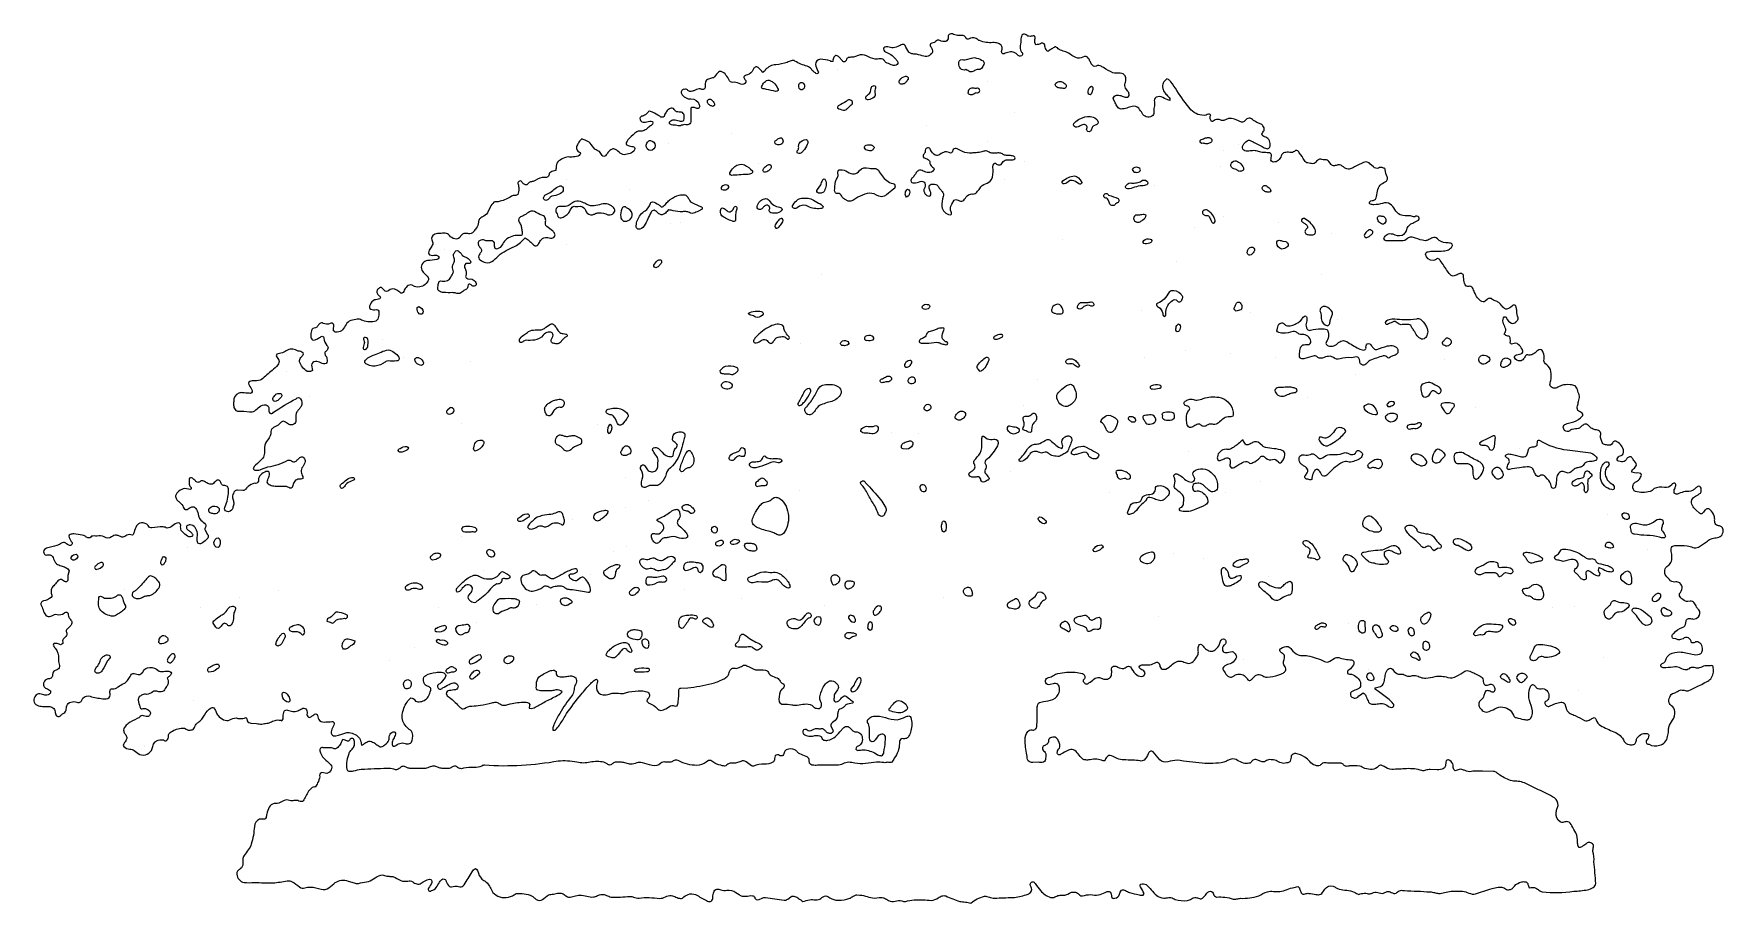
# Model space of a CAD drawing. Header units: inches. Extents: x 0.6 to 17.6, y 1.2 to 10.
import ezdxf

# ---------------------------------------------------------------- set-up
doc = ezdxf.new("R2010")
doc.units = ezdxf.units.IN
doc.header["$MEASUREMENT"] = 0
doc.layers.get('0').update_dxf_attribs({"linetype": 'CONTINUOUS'})

msp = doc.modelspace()

# ---------------------------------------------------------------- linework, layer by layer
for p, q in [((8.707, 9.624), (8.707, 9.624)), ((10.217, 9.509), (10.217, 9.509)), ((10.488, 9.197), (10.488, 9.197)), ((9.603, 9.061), (9.603, 9.061)), ((7.01, 8.884), (7.01, 8.884)), ((7.645, 8.978), (7.645, 8.978)), ((10.217, 8.905), (10.217, 8.905)), ((12.738, 8.874), (12.738, 8.874)), ((7.916, 8.676), (7.916, 8.676)), ((10.592, 8.697), (10.592, 8.697)), ((12.561, 8.655), (12.561, 8.655)), ((12.592, 8.811), (12.592, 8.811)), ((5.989, 8.52), (5.989, 8.52)), ((10.384, 8.52), (10.384, 8.52)), ((6.624, 8.416), (6.624, 8.416)), ((11.894, 8.457), (11.894, 8.457)), ((7.03, 8.082), (7.03, 8.082)), ((7.135, 8.093), (7.135, 8.093)), ((12.301, 8.041), (12.301, 8.041)), ((12.592, 8.145), (12.592, 8.145)), ((13.144, 8.093), (13.144, 8.093)), ((13.675, 7.978), (13.675, 7.978)), ((4.76, 7.812), (4.76, 7.812)), ((5.989, 7.864), (5.989, 7.864)), ((10.967, 7.916), (10.967, 7.916)), ((12.113, 7.697), (12.113, 7.697)), ((8.551, 7.562), (8.551, 7.562)), ((13.571, 7.562), (13.571, 7.562)), ((11.769, 7.207), (11.769, 7.207)), ((12.863, 7.187), (12.863, 7.187)), ((13.738, 7.114), (13.738, 7.114)), ((4.145, 6.916), (4.145, 6.916)), ((8.343, 6.874), (8.343, 6.874)), ((12.207, 6.801), (12.207, 6.801)), ((4.354, 6.728), (4.354, 6.728)), ((5.02, 6.687), (5.02, 6.687)), ((11.79, 6.728), (11.79, 6.728)), ((12.655, 6.77), (12.655, 6.77)), ((13.113, 6.728), (13.113, 6.728)), ((14.811, 6.707), (14.811, 6.707)), ((3.177, 6.593), (3.177, 6.593)), ((10.717, 6.51), (10.717, 6.51)), ((13.915, 6.562), (13.915, 6.562)), ((3.406, 6.343), (3.406, 6.343)), ((13.436, 6.333), (13.436, 6.333)), ((10.582, 6.249), (10.582, 6.249)), ((15.123, 6.228), (15.123, 6.228)), ((4.937, 6.072), (4.937, 6.072)), ((6.301, 6.062), (6.301, 6.062)), ((9.249, 5.978), (9.249, 5.978)), ((9.52, 5.968), (9.52, 5.968)), ((12.238, 5.791), (12.238, 5.791)), ((15.561, 5.822), (15.561, 5.822)), ((6.583, 5.531), (6.583, 5.531)), ((10.447, 5.583), (10.447, 5.583)), ((12.957, 5.489), (12.957, 5.489)), ((6.812, 5.291), (6.812, 5.291)), ((8.332, 5.395), (8.332, 5.395)), ((11.446, 5.374), (11.446, 5.374)), ((12.613, 5.374), (12.613, 5.374)), ((6.051, 5.104), (6.051, 5.104)), ((6.583, 5.229), (6.583, 5.229)), ((16.446, 5.156), (16.446, 5.156)), ((4.937, 4.937), (4.937, 4.937)), ((2.187, 4.822), (2.187, 4.822)), ((6.458, 4.781), (6.458, 4.781)), ((6.593, 4.833), (6.593, 4.833)), ((12.082, 4.76), (12.082, 4.76)), ((16.852, 4.801), (16.852, 4.801)), ((5.156, 4.593), (5.156, 4.593)), ((8.197, 4.593), (8.197, 4.593)), ((12.384, 4.708), (12.384, 4.708)), ((6.228, 4.552), (6.228, 4.552)), ((13.04, 4.531), (13.04, 4.531)), ((1.552, 4.406), (1.552, 4.406)), ((2.708, 4.322), (2.708, 4.322)), ((3.093, 4.395), (3.093, 4.395)), ((5.687, 4.249), (5.687, 4.249)), ((7.176, 4.406), (7.176, 4.406)), ((7.749, 4.312), (7.749, 4.312)), ((9.78, 4.322), (9.78, 4.322)), ((2.312, 4.218), (2.312, 4.218)), ((4.708, 4.218), (4.708, 4.218)), ((8.582, 4.239), (8.582, 4.239)), ((11.936, 4.135), (11.936, 4.135)), ((15.894, 4.218), (15.894, 4.218)), ((16.113, 4.229), (16.113, 4.229)), ((5.083, 4.072), (5.083, 4.072)), ((13.842, 4.062), (13.842, 4.062)), ((4.458, 3.822), (4.458, 3.822)), ((4.208, 3.687), (4.208, 3.687)), ((12.79, 3.697), (12.79, 3.697)), ((14.04, 3.593), (14.04, 3.593)), ((16.404, 3.718), (16.404, 3.718)), ((2.239, 3.291), (2.239, 3.291)), ((16.154, 3.385), (16.154, 3.385)), ((1.75, 2.823), (1.75, 2.823))]:
    msp.add_line(p, q)
for points in [[(10.051, 1.25, -0.126935), (10.187, 1.319, -0.1377), (10.237, 1.311, 0.116543), (10.288, 1.301, 0.0037), (10.471, 1.308, 0.052743), (10.539, 1.317, -0.016072), (10.608, 1.333, 0.127118), (10.64, 1.351, 0.215107), (10.664, 1.388, 0.107186), (10.656, 1.411, -0.153402), (10.648, 1.438, -0.858433), (10.696, 1.447, 0.017024), (10.752, 1.377, 0.141582), (10.85, 1.308, 0.180705), (10.893, 1.313, -0.049409), (10.937, 1.329, -0.038455), (10.982, 1.331, 0.132591), (11.025, 1.341, -0.210262), (11.103, 1.361, -0.121137), (11.139, 1.336, 0.248412), (11.172, 1.323, -0.07059), (11.252, 1.337, 0.074758), (11.332, 1.333, 0.074042), (11.399, 1.358, -0.072481), (11.429, 1.369, -0.276524), (11.452, 1.36, -0.060043), (11.464, 1.318, 0.525437), (11.497, 1.299, 0.27773), (11.544, 1.34, -0.178482), (11.565, 1.38, -0.267625), (11.605, 1.377, 0.054634), (11.644, 1.357, 0.010654), (11.74, 1.334, 0.078977), (11.78, 1.332), (11.79, 1.349, 0.052518), (11.755, 1.413, -0.659854), (11.77, 1.443, -0.252609), (11.822, 1.429, -0.043957), (11.863, 1.385, 0.044178), (11.918, 1.329, 0.185551), (11.988, 1.302, 0.067475), (12.04, 1.308), (12.061, 1.308, -0.024132), (12.102, 1.288, 0.108976), (12.226, 1.278, 0.092263), (12.268, 1.294, -0.117146), (12.311, 1.307, -0.06178), (12.346, 1.298, 0.246982), (12.379, 1.3, 0.060889), (12.414, 1.342, -0.216885), (12.457, 1.37, -0.286868), (12.488, 1.342, 0.267019), (12.519, 1.312, -0.087689), (12.686, 1.292, 0.107242), (12.723, 1.293, -0.033935), (12.759, 1.299, 0.082861), (12.942, 1.323, -0.052739), (13.029, 1.365, -0.103334), (13.091, 1.369, 0.052161), (13.154, 1.367, 0.063914), (13.227, 1.387, -0.04589), (13.299, 1.409), (13.335, 1.417, -0.320567), (13.352, 1.396, 0.036395), (13.364, 1.363, 0.214687), (13.387, 1.341, 0.237622), (13.41, 1.343, -0.132711), (13.446, 1.349, -0.004378), (13.517, 1.337, 0.059932), (13.553, 1.336, 0.195617), (13.577, 1.347, -0.019465), (13.607, 1.392, -0.326127), (13.689, 1.421, -0.054918), (13.721, 1.404, 0.062303), (13.75, 1.39, 0.033455), (13.826, 1.38, -0.097856), (13.902, 1.36, 0.079447), (13.948, 1.339, -0.050536), (14, 1.35, -0.054575), (14.033, 1.347, 0.08217), (14.067, 1.346, 0.122893), (14.095, 1.357, -0.171322), (14.123, 1.36, -0.061459), (14.183, 1.347), (14.196, 1.35), (14.231, 1.367, -0.222633), (14.274, 1.359, 0.051668), (14.299, 1.348, 0.249643), (14.322, 1.351, -0.077917), (14.366, 1.379, -0.054916), (14.405, 1.377, -0.003107), (14.665, 1.364, -0.043458), (14.707, 1.356, 0.047643), (14.749, 1.349, 0.07217), (14.81, 1.356, -0.02444), (14.874, 1.371, -0.020299), (14.988, 1.37, -0.087279), (15.053, 1.352, 0.171396), (15.119, 1.344, -0.010181), (15.286, 1.396, -0.02127), (15.346, 1.41, -0.073357), (15.383, 1.412, -0.070443), (15.422, 1.394, 0.206376), (15.463, 1.386, 0.095578), (15.49, 1.398, 0.030013), (15.51, 1.422, -0.158747), (15.584, 1.464, -0.101572), (15.622, 1.465, -0.261193), (15.644, 1.448, 0.057483), (15.66, 1.405), (15.676, 1.408, -0.148857), (15.725, 1.402, -0.067256), (15.757, 1.381, 0.123595), (15.79, 1.364, 0.06106), (16.107, 1.37, 0.03057), (16.244, 1.385, 0.088296), (16.301, 1.407, 0.227065), (16.328, 1.448, 0.00349), (16.31, 1.666, 0.074375), (16.3, 1.771, -0.1033), (16.305, 1.816, 0.201902), (16.302, 1.841, 0.172241), (16.267, 1.859, 0.268216), (16.236, 1.851, -0.068422), (16.196, 1.823, -0.124892), (16.16, 1.809), (16.15, 1.824, -0.053872), (16.145, 1.864, 0.105491), (16.129, 1.957, -0.038035), (16.087, 2.028, 0.23718), (16.046, 2.069, 0.095095), (16.006, 2.064, -0.204185), (15.969, 2.066, -0.253295), (15.929, 2.156, -0.073294), (15.938, 2.194, 0.03937), (15.949, 2.231, 0.272684), (15.912, 2.307, 0.056237), (15.751, 2.39), (15.639, 2.446, 0.062094), (15.581, 2.468, 0.034765), (15.518, 2.477, -0.050699), (15.488, 2.479, -0.075805), (15.365, 2.536, -0.024864), (15.334, 2.56, 0.170235), (15.3, 2.573), (15.191, 2.577, 0.012057), (15.124, 2.577, 0.054053), (15.081, 2.573, -0.15757), (15.015, 2.582, 0.022843), (14.984, 2.593, 0.134761), (14.956, 2.593, -0.072558), (14.915, 2.581), (14.902, 2.594, -0.066081), (14.895, 2.635, 0.214836), (14.862, 2.683, 0.627536), (14.821, 2.666), (14.817, 2.631, -0.272752), (14.8, 2.604, -0.122315), (14.734, 2.591), (14.665, 2.593, 0.085219), (14.619, 2.585, -0.175659), (14.582, 2.583, 0.084555), (14.428, 2.601, -0.002998), (14.279, 2.593, -0.159376), (14.201, 2.624, 0.099022), (14.172, 2.636, 0.237555), (14.144, 2.625, -0.190896), (14.082, 2.593, -0.062718), (14.009, 2.604, -0.124945), (13.983, 2.616, 0.143225), (13.957, 2.625, 0.071069), (13.854, 2.63, -0.137998), (13.821, 2.625, -0.143847), (13.795, 2.64, 0.121745), (13.769, 2.656, 0.031601), (13.634, 2.656, 0.213323), (13.582, 2.656, 0.086689), (13.559, 2.632, -0.172298), (13.509, 2.635, -0.142646), (13.455, 2.673, 0.077149), (13.405, 2.718, 0.085309), (13.314, 2.753, 0.343243), (13.269, 2.729, -0.060506), (13.259, 2.677, -0.136944), (13.236, 2.66, 0.045058), (13.207, 2.656, -0.173838), (13.154, 2.665, 0.058115), (13.103, 2.687, 0.055042), (13.054, 2.692, 0.155182), (13.009, 2.677, -0.268746), (12.967, 2.673), (12.924, 2.69, 0.233583), (12.884, 2.687, 0.123429), (12.865, 2.666, -0.282962), (12.842, 2.656, -0.093931), (12.79, 2.656, -0.050216), (12.729, 2.685, 0.182621), (12.665, 2.698, 0.054942), (12.629, 2.682, -0.054942), (12.592, 2.666, -0.068252), (12.373, 2.656, -0.014067), (12.123, 2.687, 0.053887), (12.03, 2.671, -0.282787), (11.95, 2.691, 0.014082), (11.883, 2.77, 0.354072), (11.851, 2.775, 0.117802), (11.832, 2.75, -0.085782), (11.792, 2.688, -0.220757), (11.75, 2.68, 0.042038), (11.676, 2.687, -0.018738), (11.586, 2.69, -0.062769), (11.521, 2.702, 0.017102), (11.465, 2.729, 0.364985), (11.415, 2.718, 0.072339), (11.397, 2.68, -0.182308), (11.363, 2.687, 0.08019), (11.301, 2.698, 0.009977), (11.232, 2.689, -0.05704), (11.197, 2.69, -0.147017), (11.168, 2.702, -0.031957), (11.128, 2.749, 0.109028), (11.082, 2.791, 0.209614), (11.031, 2.786, 0.007279), (10.955, 2.746, -0.793867), (10.92, 2.771, -0.175409), (10.94, 2.808, 0.151826), (10.946, 2.832, 0.092983), (10.934, 2.873, 0.101691), (10.909, 2.911, 0.185538), (10.884, 2.919, 0.099841), (10.842, 2.906, 0.347562), (10.832, 2.887, -0.154929), (10.822, 2.854, -0.119647), (10.793, 2.835, 0.214252), (10.769, 2.812, 0.294208), (10.789, 2.775, -0.138981), (10.803, 2.752, -0.122327), (10.801, 2.708, -0.372625), (10.78, 2.666, -0.093931), (10.728, 2.666), (10.674, 2.663, -0.237416), (10.627, 2.681, -0.165473), (10.617, 2.708, 0.032062), (10.614, 2.739, -0.058704), (10.596, 2.895, -0.153282), (10.622, 2.974, -0.260433), (10.664, 2.99, 0.465771), (10.712, 3.022, 0.030878), (10.717, 3.208, -0.163895), (10.73, 3.258, -0.149128), (10.779, 3.275, 0.056183), (10.875, 3.297, 0.238239), (10.937, 3.368, 0.101825), (10.941, 3.412, 0.161556), (10.926, 3.447, 0.277078), (10.876, 3.453), (10.848, 3.446, -0.134677), (10.822, 3.447, -0.749291), (10.832, 3.517, 0.114184), (10.88, 3.537, -0.087042), (10.926, 3.559, -0.056106), (11.099, 3.57, -0.079106), (11.171, 3.556, -0.347452), (11.197, 3.52, -0.178854), (11.18, 3.491, 0.512143), (11.187, 3.469, 0.518495), (11.236, 3.463, 0.051484), (11.287, 3.5, -0.260208), (11.342, 3.516), (11.388, 3.502, 0.174376), (11.434, 3.506, 0.230424), (11.463, 3.542, 0.102672), (11.464, 3.592, -0.461698), (11.485, 3.631, -0.154182), (11.528, 3.622, 0.181033), (11.587, 3.609, 0.094727), (11.61, 3.622, -0.16628), (11.635, 3.631, -0.319378), (11.666, 3.606, 0.127234), (11.719, 3.544, 0.261249), (11.779, 3.531, 0.290408), (11.801, 3.563, 0.243843), (11.768, 3.596, -0.305922), (11.742, 3.625, -0.295713), (11.779, 3.645, -0.011036), (11.832, 3.645, 0.12501), (11.894, 3.661, -0.218252), (11.926, 3.671, -0.294906), (11.948, 3.639, 0.252761), (11.971, 3.602, 0.252526), (12.042, 3.621, -0.006344), (12.09, 3.661, -0.153837), (12.144, 3.683, -0.101572), (12.191, 3.672, 0.069926), (12.238, 3.659, 0.20267), (12.297, 3.692, 0.090518), (12.334, 3.753, 0.103853), (12.334, 3.797, -0.175014), (12.34, 3.839, -0.637123), (12.375, 3.842, 0.01644), (12.407, 3.806, 0.111845), (12.456, 3.783, 0.232501), (12.505, 3.795, 0.135106), (12.548, 3.853, -0.161198), (12.566, 3.891, -0.717961), (12.608, 3.891, -0.478957), (12.592, 3.843, 0.233171), (12.579, 3.789, 0.392592), (12.612, 3.767, 0.0095), (12.674, 3.78, -0.139324), (12.713, 3.746, -0.304979), (12.707, 3.697, -0.172512), (12.655, 3.656, 0.075414), (12.603, 3.633, 0.350882), (12.583, 3.6, 0.039883), (12.613, 3.551, 0.203907), (12.659, 3.522, 0.180644), (12.69, 3.531, -0.07459), (12.718, 3.547, -0.312624), (12.817, 3.518, 0.090675), (12.839, 3.489, 0.289449), (12.868, 3.497, 0.037449), (12.901, 3.529, -0.179223), (12.936, 3.548, -0.14623), (12.982, 3.534, 0.14409), (13.027, 3.52, 0.045893), (13.143, 3.543, 0.055108), (13.187, 3.562, 0.167597), (13.21, 3.585, 0.2732), (13.207, 3.626, -0.176892), (13.19, 3.667, -0.077487), (13.2, 3.71, 0.33767), (13.188, 3.754, -0.054941), (13.159, 3.78, -0.559693), (13.166, 3.81, -0.186162), (13.238, 3.828, -0.188694), (13.271, 3.798, 0.140332), (13.337, 3.745, 0.10771), (13.385, 3.738, -0.060813), (13.434, 3.735, -0.069014), (13.603, 3.678, 0.28681), (13.655, 3.681), (13.7, 3.709, -0.212234), (13.747, 3.717, 0.067771), (13.873, 3.694, -0.235468), (13.896, 3.682, -0.144792), (13.894, 3.645, -0.110385), (13.851, 3.594, 0.405306), (13.834, 3.558, 0.145255), (13.873, 3.55, -0.151102), (13.932, 3.516, -0.135129), (13.963, 3.469, -0.230343), (13.957, 3.416, -0.152775), (13.909, 3.39, 0.061544), (13.88, 3.377, 0.19905), (13.863, 3.354, 0.34524), (13.887, 3.315, 0.284904), (13.937, 3.319, -0.086974), (13.993, 3.362, -0.264844), (14.019, 3.333, 0.010345), (14.04, 3.282, 0.263739), (14.08, 3.25, 0.0712), (14.132, 3.252, -0.073711), (14.185, 3.255, -0.129768), (14.241, 3.23, 0.246477), (14.29, 3.218, 0.563232), (14.292, 3.253, 0.059379), (14.251, 3.296, 0.015318), (14.145, 3.376, -0.030803), (14.108, 3.403), (14.117, 3.413), (14.164, 3.428, 0.230588), (14.197, 3.462, 0.061448), (14.209, 3.51, -0.041898), (14.22, 3.565, -0.188868), (14.252, 3.609, -0.320584), (14.294, 3.59, 0.124638), (14.342, 3.552, 0.025283), (14.394, 3.55, 0.028268), (14.436, 3.531, 0.083962), (14.477, 3.534, -0.092784), (14.517, 3.537, -0.027739), (14.568, 3.52, 0.089943), (14.622, 3.51, 0.01361), (14.713, 3.527, -0.117795), (14.841, 3.518, 0.205118), (14.93, 3.53, 0.021602), (15.011, 3.58, -0.244369), (15.064, 3.581, -0.027168), (15.114, 3.556, -0.031626), (15.166, 3.532, -0.249678), (15.196, 3.489, 0.231518), (15.218, 3.442, 0.16293), (15.259, 3.446, -0.2915), (15.295, 3.444, -0.081923), (15.312, 3.416, -0.234938), (15.311, 3.385, -0.44837), (15.287, 3.369, 0.110477), (15.248, 3.385, 0.437642), (15.212, 3.363), (15.205, 3.336, -0.097599), (15.196, 3.312, -0.030618), (15.172, 3.288, 0.146335), (15.154, 3.26, 0.219681), (15.163, 3.214, 0.0805), (15.198, 3.18, 0.263943), (15.258, 3.176, 0.00946), (15.333, 3.213, -0.313976), (15.483, 3.173), (15.5, 3.138, 0.247562), (15.529, 3.114, 0.007944), (15.606, 3.096, 0.062528), (15.645, 3.093, 0.194931), (15.672, 3.105, 0.238961), (15.686, 3.211, -0.021257), (15.657, 3.312, -0.093205), (15.665, 3.41, -0.11842), (15.681, 3.44, -0.348895), (15.704, 3.443, -0.159379), (15.725, 3.421, 0.234779), (15.748, 3.406, 0.066573), (15.779, 3.405, -0.102182), (15.81, 3.403, -0.413167), (15.852, 3.302, -0.157173), (15.823, 3.275, 0.555819), (15.821, 3.25, 0.56613), (15.871, 3.234), (15.922, 3.255, -0.092282), (15.977, 3.268, -0.269248), (16.018, 3.253), (16.035, 3.195, 0.180873), (16.072, 3.156, 0.036286), (16.122, 3.134, -0.030676), (16.215, 3.086, 0.17157), (16.241, 3.083, 0.058599), (16.282, 3.1, -0.076243), (16.313, 3.114, -0.312519), (16.331, 3.093, 0.167675), (16.376, 3.035, 0.023232), (16.511, 2.972, -0.208095), (16.613, 2.875, 0.225026), (16.663, 2.844, 0.092764), (16.703, 2.844, 0.215754), (16.728, 2.86, 0.071455), (16.737, 2.897, -0.147916), (16.781, 2.945, -0.155746), (16.833, 2.956, -0.367697), (16.862, 2.937, -0.176024), (16.834, 2.881, 0.556234), (16.863, 2.847, 0.233752), (16.968, 2.838, 0.309316), (17.05, 2.924, 0.045328), (17.058, 2.98, -0.02902), (17.062, 3.02, -0.094307), (17.1, 3.089, 0.187289), (17.122, 3.177, 0.21328), (17.088, 3.234, -0.128869), (17.064, 3.264, -0.167995), (17.072, 3.321, -0.300235), (17.112, 3.361, 0.068562), (17.149, 3.377, -0.098786), (17.186, 3.392, -0.086069), (17.225, 3.386, 0.177316), (17.264, 3.387, 0.003998), (17.375, 3.44, 0.016308), (17.441, 3.475, 0.063717), (17.483, 3.505, 0.205126), (17.508, 3.616, 0.617479), (17.477, 3.635, -0.018459), (17.425, 3.635, 0.008066), (17.368, 3.614, -0.155613), (17.331, 3.614, 0.188182), (17.273, 3.613, -0.199142), (17.237, 3.593, -0.097716), (17.18, 3.61, 0.12311), (17.123, 3.625, -0.016155), (17.033, 3.614, -0.083212), (16.994, 3.617, -0.368897), (16.98, 3.636, -0.252933), (17.002, 3.661, 0.183172), (17.029, 3.685, -0.200266), (17.073, 3.753, -0.08328), (17.17, 3.775, -0.041503), (17.297, 3.751, 0.129133), (17.37, 3.751, 0.177838), (17.393, 3.772, 0.124511), (17.401, 3.812, 0.192122), (17.375, 3.861, 0.09915), (17.352, 3.875, 0.19349), (17.331, 3.875, -0.251578), (17.29, 3.867, 0.2396), (17.258, 3.916, 0.297433), (17.206, 3.906, -0.10174), (17.154, 3.895), (17.133, 3.906), (17.104, 3.91, -0.572141), (17.111, 3.958, -0.188623), (17.196, 4.019, 0.37062), (17.232, 4.065, -0.07492), (17.239, 4.097, -0.291186), (17.269, 4.111, -0.016788), (17.311, 4.105, 0.203813), (17.359, 4.128, 0.401162), (17.362, 4.197, -0.100087), (17.341, 4.225, 0.028081), (17.317, 4.267, 0.268561), (17.276, 4.283), (17.252, 4.282, -0.093981), (17.229, 4.285, -0.10795), (17.182, 4.319, -0.31041), (17.17, 4.36, 0.112416), (17.195, 4.415, 0.232081), (17.173, 4.467, 0.20261), (17.132, 4.477, -0.035749), (17.104, 4.477, -0.191048), (17.08, 4.488, -0.007959), (17.03, 4.542, -0.185886), (17.021, 4.583, -0.222293), (17.041, 4.633, 0.06657), (17.076, 4.662, 0.168208), (17.093, 4.713, 0.05089), (17.088, 4.769, -0.112597), (17.088, 4.824, -0.300565), (17.123, 4.842, -0.059662), (17.247, 4.84, -0.02762), (17.304, 4.825, 0.199154), (17.359, 4.828, 0.045033), (17.44, 4.88, -0.072879), (17.482, 4.908, -0.059244), (17.537, 4.921, 0.14745), (17.588, 4.942, 0.187592), (17.608, 4.989, 0.239973), (17.592, 5.031, 0.093547), (17.562, 5.041, -0.161699), (17.534, 5.055, -0.166305), (17.522, 5.097, 0.07279), (17.518, 5.141, 0.129488), (17.476, 5.202, 0.492702), (17.425, 5.197, -0.094008), (17.392, 5.162, -0.299216), (17.369, 5.168), (17.334, 5.201, -0.09363), (17.298, 5.246, -0.201548), (17.293, 5.301, -0.189894), (17.331, 5.34, 0.071183), (17.379, 5.37, 0.255062), (17.385, 5.418, 0.468992), (17.352, 5.437, 0.074472), (17.326, 5.416, -0.074472), (17.3, 5.395, -0.10698), (17.227, 5.385, 0.068385), (17.163, 5.365, -0.071688), (17.135, 5.358), (17.117, 5.368, -0.188738), (17.121, 5.413, 0.04167), (17.131, 5.443, 0.279073), (17.123, 5.468, 0.444118), (17.091, 5.453, -0.267108), (17.019, 5.426, 0.157394), (16.913, 5.415, 0.057411), (16.894, 5.397, -0.143948), (16.873, 5.385, -0.118045), (16.727, 5.385, -0.215388), (16.706, 5.407, -0.080085), (16.7, 5.438, -0.266909), (16.725, 5.478, 0.067064), (16.766, 5.51, 0.091187), (16.787, 5.549), (16.779, 5.568, 0.097282), (16.748, 5.572, -0.112336), (16.69, 5.58, -0.346068), (16.706, 5.613, 0.132962), (16.736, 5.651, 0.1677), (16.73, 5.673, 0.028511), (16.705, 5.706, 0.036782), (16.683, 5.733, 0.252934), (16.654, 5.728, 0.172291), (16.632, 5.705, -0.238713), (16.613, 5.687, -0.135933), (16.561, 5.689, -0.594455), (16.548, 5.724, -0.186544), (16.584, 5.749, 0.350629), (16.608, 5.791, 0.240737), (16.54, 5.885, 0.529652), (16.497, 5.873, -0.396425), (16.446, 5.853, -0.03689), (16.407, 5.861, -0.140353), (16.392, 5.878, -0.054307), (16.378, 5.918, -0.059496), (16.378, 5.959, 0.268304), (16.365, 5.993, 0.085625), (16.323, 6.007, -0.101711), (16.281, 6.023), (16.252, 6.051, 0.258447), (16.217, 6.062, 0.107111), (16.186, 6.041, -0.119121), (16.154, 6.02, -0.062227), (16.123, 6.015, 0.062227), (16.092, 6.01, 0.173951), (16.066, 5.995, -0.25476), (16.04, 5.989, -0.191062), (16.015, 6, -0.130865), (16.002, 6.031, -0.310484), (16.028, 6.063, -0.059427), (16.082, 6.079, 0.153793), (16.173, 6.126), (16.197, 6.149, 0.319974), (16.19, 6.173, 0.01446), (16.149, 6.201, -0.182918), (16.144, 6.245, -0.017103), (16.156, 6.291, 0.038589), (16.166, 6.342, 0.013913), (16.147, 6.395, 0.137729), (16.12, 6.446, 0.137767), (16.071, 6.458, 0.088483), (15.982, 6.452, 0.013581), (15.936, 6.426, -0.208718), (15.893, 6.429, -0.253923), (15.868, 6.458, -0.05106), (15.876, 6.5, 0.076967), (15.876, 6.591, 0.215969), (15.836, 6.657, -0.300858), (15.808, 6.718, 0.108302), (15.801, 6.781, 0.333532), (15.769, 6.812, 0.120308), (15.727, 6.786, -0.111908), (15.686, 6.76, -0.110359), (15.644, 6.758, 0.367458), (15.623, 6.749, -0.026838), (15.602, 6.717, -0.19871), (15.571, 6.697, -0.338014), (15.513, 6.731, -0.540758), (15.533, 6.758, 0.07635), (15.589, 6.776, 0.354475), (15.588, 6.816, 0.082659), (15.549, 6.863, 0.338865), (15.495, 6.868, -0.738555), (15.47, 6.895), (15.469, 6.931, 0.30347), (15.446, 6.947, -0.205241), (15.409, 6.968, 0.188509), (15.423, 7.016, 0.034157), (15.402, 7.071, -0.241232), (15.402, 7.13, -0.946617), (15.43, 7.128, 0.149131), (15.48, 7.076, 0.24208), (15.524, 7.088, 0.088941), (15.544, 7.109, 0.20178), (15.548, 7.13, -0.059041), (15.534, 7.197, 0.081407), (15.529, 7.235, 0.749965), (15.488, 7.249, -0.108427), (15.436, 7.218, -0.274953), (15.395, 7.239, 0.02304), (15.362, 7.279, 0.090616), (15.327, 7.297, -0.086178), (15.291, 7.314, 0.438475), (15.237, 7.316), (15.218, 7.299, -0.195777), (15.196, 7.291, -0.173147), (15.149, 7.32, -0.070273), (15.115, 7.374, 0.02032), (15.095, 7.421, 0.267238), (15.061, 7.447, -0.087758), (15.025, 7.449, -0.139683), (15.002, 7.51), (14.999, 7.551, 0.597112), (14.956, 7.572, 0.018477), (14.917, 7.555, -0.267634), (14.876, 7.556, -0.093287), (14.838, 7.601, 0.016868), (14.766, 7.705, 0.214638), (14.739, 7.726, -0.143405), (14.696, 7.707, -0.392131), (14.617, 7.771, -0.341613), (14.644, 7.794, -0.059407), (14.696, 7.801, 0.014789), (14.8, 7.802, 0.084626), (14.849, 7.815, 0.177112), (14.884, 7.849, 0.609205), (14.869, 7.88, 0.043778), (14.821, 7.884, -0.18389), (14.737, 7.925, 0.357158), (14.687, 7.934, 0.016309), (14.65, 7.916, -0.102118), (14.613, 7.905, -0.066038), (14.518, 7.932, 0.079119), (14.474, 7.942, 0.206947), (14.436, 7.926, -0.198367), (14.377, 7.903, -0.018183), (14.311, 7.905, -0.020223), (14.239, 7.904, -0.084099), (14.209, 7.91), (14.199, 7.927, -0.415522), (14.288, 7.973, 0.176651), (14.382, 7.962, 0.186091), (14.417, 7.989, 0.086447), (14.434, 8.03, -0.216744), (14.489, 8.083, 0.025695), (14.54, 8.107, 0.439), (14.552, 8.142, 0.382469), (14.509, 8.145, -0.045784), (14.467, 8.155, -0.080626), (14.363, 8.166, -0.148544), (14.309, 8.219, 0.082871), (14.264, 8.274, 0.248561), (14.186, 8.28, -0.070929), (14.1, 8.267, -0.092525), (14.065, 8.272, -0.416004), (14.055, 8.291, -0.369232), (14.092, 8.31, 0.324904), (14.127, 8.35), (14.136, 8.404, -0.122823), (14.162, 8.463, -0.06293), (14.212, 8.496, 0.439738), (14.232, 8.548, -0.078187), (14.214, 8.617, 0.422863), (14.196, 8.634, 0.28289), (14.144, 8.634, -0.286095), (14.094, 8.647), (14.059, 8.679, 0.172115), (14.019, 8.697, 0.071026), (13.931, 8.66, -0.012971), (13.88, 8.635, -0.082878), (13.842, 8.624, -0.144388), (13.793, 8.647, 0.052216), (13.767, 8.663, 0.170552), (13.738, 8.666, -0.053208), (13.702, 8.659, -0.224852), (13.669, 8.67), (13.645, 8.7, 0.241482), (13.613, 8.718, -0.062036), (13.566, 8.723, 0.239055), (13.54, 8.718, 0.051595), (13.51, 8.687, -0.15636), (13.486, 8.679, -0.063262), (13.436, 8.686, -0.238705), (13.402, 8.71, 0.030656), (13.35, 8.788, 0.463236), (13.311, 8.811, -0.185802), (13.269, 8.791, 0.054455), (13.216, 8.793, 0.255965), (13.175, 8.77, -0.054197), (13.148, 8.721, -0.247755), (13.103, 8.697, -0.423237), (13.063, 8.714, 0.041602), (13.072, 8.767, 0.33691), (13.041, 8.788, 0.039195), (12.988, 8.791, -0.077074), (12.941, 8.801, 0.077074), (12.894, 8.811, 0.017133), (12.842, 8.805, -0.213749), (12.792, 8.816, -0.362234), (12.786, 8.864, -0.114003), (12.826, 8.91, -0.248418), (12.856, 8.913, -0.065694), (12.885, 8.897, -0.017672), (12.988, 8.844, 0.13753), (13.032, 8.829, 0.394734), (13.057, 8.866, 0.10429), (13.044, 8.923, 0.155349), (13.002, 8.95, -0.339366), (12.974, 8.975, -0.023271), (12.996, 9.014, 0.244995), (12.984, 9.059, 0.147582), (12.958, 9.08, 0.023696), (12.925, 9.093, -0.054186), (12.88, 9.123, 0.268225), (12.832, 9.134, 0.098083), (12.802, 9.109, -0.289261), (12.771, 9.097), (12.715, 9.12, 0.091677), (12.655, 9.134, 0.102162), (12.623, 9.126, -0.049106), (12.592, 9.113, -0.133692), (12.561, 9.117, 0.068682), (12.53, 9.124, 0.212932), (12.484, 9.106, -0.673546), (12.462, 9.117, -0.294621), (12.461, 9.171, 0.329184), (12.415, 9.166, -0.248134), (12.262, 9.221, -0.039226), (12.12, 9.414, 0.020247), (12.059, 9.501, 0.052139), (12.036, 9.525), (12.019, 9.53, 0.314479), (11.978, 9.436, 0.14361), (12.001, 9.389, 0.009996), (12.036, 9.35, -0.379453), (12.048, 9.313, -0.047826), (11.978, 9.343, 0.255756), (11.911, 9.346, 0.326616), (11.894, 9.301, -0.099384), (11.892, 9.248, 0.099384), (11.89, 9.195, -0.338653), (11.868, 9.156, -0.201112), (11.813, 9.149, -0.164932), (11.772, 9.185, 0.033014), (11.737, 9.237, 0.281539), (11.672, 9.253, 0.017733), (11.617, 9.238, -0.065626), (11.561, 9.228, -0.255764), (11.523, 9.25, -0.052803), (11.501, 9.291), (11.483, 9.326, -0.29601), (11.486, 9.349, -0.240031), (11.524, 9.367, -0.084952), (11.569, 9.359, 0.064862), (11.613, 9.346, 0.508391), (11.64, 9.374, 0.164201), (11.627, 9.409), (11.605, 9.438, -0.189904), (11.602, 9.489, 0.051751), (11.609, 9.531, 0.208008), (11.592, 9.572, 0.20388), (11.537, 9.588, -0.086421), (11.478, 9.593, -0.050227), (11.384, 9.644, 0.040052), (11.35, 9.662, 0.163911), (11.322, 9.665, -0.451619), (11.273, 9.669, -0.104705), (11.251, 9.701, 0.035977), (11.234, 9.737, 0.412321), (11.176, 9.749, -0.262651), (11.105, 9.747, -0.049027), (11.03, 9.79, 0.065819), (10.978, 9.811, -0.096727), (10.927, 9.834, 0.189602), (10.894, 9.854, -0.055385), (10.863, 9.832, 0.029768), (10.83, 9.81, -0.387444), (10.806, 9.825, -0.113419), (10.794, 9.873, 0.450627), (10.749, 9.884, -0.048235), (10.708, 9.874), (10.696, 9.886, -0.086013), (10.695, 9.925, 0.298459), (10.688, 9.964, 0.042225), (10.645, 9.957, -0.152657), (10.606, 9.972, 0.295867), (10.572, 9.978, 0.230159), (10.554, 9.934, -0.061695), (10.551, 9.884, 0.233242), (10.559, 9.799, -0.767424), (10.551, 9.759, -0.246464), (10.527, 9.766, 0.033547), (10.499, 9.79, 0.194497), (10.448, 9.802, 0.040591), (10.395, 9.79, -0.735816), (10.358, 9.805), (10.364, 9.831, 0.161743), (10.361, 9.858, 0.207107), (10.322, 9.889, 0.070296), (10.271, 9.895, -0.103881), (10.137, 9.915, -0.057705), (10.114, 9.93, 0.117678), (10.095, 9.94, 0.206845), (10.034, 9.933, -0.519296), (9.999, 9.947, 0.265188), (9.961, 9.967), (9.915, 9.968, -0.044649), (9.865, 9.982, 0.230878), (9.833, 9.978, 0.214509), (9.822, 9.947, -0.345387), (9.799, 9.906, -0.136295), (9.739, 9.915, 0.41303), (9.697, 9.905, -0.162989), (9.671, 9.894, 0.160552), (9.645, 9.884, 0.328213), (9.652, 9.848, -0.201268), (9.665, 9.801, -0.414118), (9.563, 9.763, 0.070673), (9.486, 9.78, -0.037622), (9.45, 9.786, -0.161887), (9.427, 9.801, -0.031171), (9.39, 9.868, 0.294928), (9.371, 9.878, 0.082185), (9.332, 9.863, -0.10698), (9.27, 9.843, -0.032642), (9.218, 9.852, 0.285379), (9.176, 9.843, 0.454318), (9.193, 9.804, 0.007459), (9.246, 9.775, -0.073793), (9.3, 9.726, -0.09258), (9.316, 9.698, -0.277089), (9.311, 9.676, -0.269796), (9.263, 9.669, -0.029396), (9.209, 9.69, -0.180122), (9.187, 9.708, 0.160349), (9.166, 9.728, 0.167886), (9.113, 9.728, -0.120343), (9.023, 9.754, 0.160918), (8.939, 9.773, 0.064113), (8.901, 9.759, -0.10169), (8.863, 9.749, 0.053745), (8.826, 9.746, 0.276975), (8.801, 9.728, -0.508418), (8.772, 9.702, -0.075261), (8.75, 9.724, 0.0576), (8.728, 9.749, 0.098634), (8.699, 9.767, 0.236112), (8.676, 9.749, 0.226447), (8.667, 9.71, -0.386754), (8.636, 9.711, 0.06573), (8.541, 9.728, 0.40249), (8.489, 9.676, 0.081916), (8.515, 9.609, -1.294294), (8.489, 9.593, -0.115304), (8.449, 9.627, 0.150462), (8.407, 9.659, -0.079907), (8.284, 9.71, 0.227558), (8.245, 9.714, 0.050082), (8.207, 9.697, -0.069496), (8.091, 9.673, 0.198502), (7.989, 9.624, -0.140046), (7.96, 9.596, 0.06848), (7.915, 9.644, 0.343955), (7.883, 9.649, 0.117982), (7.864, 9.624, -0.22659), (7.806, 9.571, 0.250058), (7.77, 9.551, 0.239401), (7.781, 9.525, -0.27421), (7.791, 9.499, -0.398747), (7.739, 9.478, 0.068235), (7.673, 9.497, -0.171488), (7.645, 9.499, -0.265498), (7.624, 9.518, 0.082113), (7.591, 9.57, 0.163694), (7.543, 9.606, 0.239784), (7.509, 9.593, 0.048952), (7.484, 9.56, -0.196343), (7.457, 9.54, 0.0436), (7.414, 9.528, 0.230402), (7.384, 9.499, 0.079019), (7.383, 9.443, -0.505689), (7.334, 9.43, 0.170025), (7.283, 9.418, -0.036987), (7.256, 9.407, -0.143129), (7.228, 9.405, -0.172697), (7.203, 9.42, 0.250856), (7.176, 9.426, 0.607366), (7.145, 9.384, 0.310025), (7.239, 9.33, -0.360383), (7.322, 9.27, -0.756944), (7.298, 9.235, 0.023151), (7.267, 9.244, 0.239825), (7.239, 9.238), (7.239, 9.218), (7.239, 9.186), (7.239, 9.124, -0.072276), (7.235, 9.088, -0.195961), (7.218, 9.072, -0.172404), (7.176, 9.072, 0.045784), (7.135, 9.061, -0.110458), (7.085, 9.066, -0.150989), (7.032, 9.076, -0.684841), (7.036, 9.11, -0.151789), (7.082, 9.12, 0.010635), (7.132, 9.107, 0.330619), (7.168, 9.117, 0.142668), (7.17, 9.165, 0.26409), (7.145, 9.197, -0.085296), (7.095, 9.201, -0.123642), (7.072, 9.225, 0.292226), (7.051, 9.238, 0.176056), (7.015, 9.225, 0.069627), (6.989, 9.197, 0.071414), (6.971, 9.154, -0.418313), (6.926, 9.155, 0.016331), (6.853, 9.197, 0.160946), (6.814, 9.205, -0.032158), (6.791, 9.176, -0.09016), (6.751, 9.158, 0.313893), (6.726, 9.135, 0.277943), (6.747, 9.1, 0.169321), (6.796, 9.099, -0.131432), (6.854, 9.104, -0.470353), (6.832, 9.061, 0.020966), (6.798, 9.031, -0.123311), (6.76, 9.009, -0.076792), (6.72, 9.005, 0.188545), (6.697, 8.999, 0.045774), (6.621, 8.936, 0.076106), (6.591, 8.896, 0.374918), (6.595, 8.867, 0.082882), (6.646, 8.852, -0.347135), (6.676, 8.832, -0.246489), (6.641, 8.789, -0.060268), (6.583, 8.77, -0.232918), (6.528, 8.786, 0.034792), (6.481, 8.823, 0.221108), (6.447, 8.826, 0.135138), (6.405, 8.791, -0.059001), (6.381, 8.759, -0.488161), (6.348, 8.763, 0.012542), (6.321, 8.8, 0.015617), (6.275, 8.825), (6.237, 8.872, 0.135523), (6.189, 8.909, 0.013919), (6.144, 8.928, 0.133716), (6.114, 8.895, 0.073466), (6.094, 8.86, 0.197858), (6.093, 8.822, 0.187508), (6.12, 8.795, -0.527173), (6.124, 8.77, -0.238678), (6.107, 8.756), (6.072, 8.749, -0.074815), (6.019, 8.746, 0.118855), (5.968, 8.738, 0.054197), (5.913, 8.707, 0.247755), (5.885, 8.655, -0.085855), (5.881, 8.612, -0.11441), (5.853, 8.603, 0.193997), (5.815, 8.58, -0.529403), (5.77, 8.541, 0.162012), (5.676, 8.509, -0.112916), (5.645, 8.499, 0.112916), (5.614, 8.489, 0.022174), (5.59, 8.467, -0.254185), (5.564, 8.472, -0.106082), (5.539, 8.498, 0.517553), (5.51, 8.499, 0.360065), (5.502, 8.474, -0.077721), (5.51, 8.426, -0.133374), (5.499, 8.371, -0.261034), (5.471, 8.359, 0.114515), (5.437, 8.353, -0.096943), (5.322, 8.301, -0.082258), (5.283, 8.297, 0.212019), (5.26, 8.291, 0.122315), (5.223, 8.243), (5.197, 8.186, -0.131446), (5.145, 8.145, 0.0712), (5.116, 8.124, 0.199624), (5.104, 8.093, -0.190896), (5.083, 8.03, 0.048952), (5.057, 7.997, -0.196343), (5.031, 7.978, -0.095683), (5.007, 7.976, 0.026052), (4.968, 7.978, 0.194128), (4.937, 7.965, 0.088283), (4.916, 7.937, -0.294618), (4.867, 7.924, -0.189196), (4.813, 7.958, 0.26483), (4.77, 7.98, 0.023996), (4.718, 7.978, 0.094675), (4.667, 7.97, 0.241205), (4.635, 7.937, 0.187316), (4.644, 7.895, -0.147065), (4.645, 7.87, -0.093097), (4.624, 7.832, 0.148499), (4.603, 7.785, 0.254638), (4.614, 7.765, 0.131424), (4.643, 7.758, -0.185419), (4.695, 7.755, -0.872323), (4.687, 7.718, -0.061959), (4.593, 7.707, 0.414912), (4.531, 7.624, 0.147095), (4.56, 7.578, -0.054353), (4.599, 7.537, -0.290822), (4.59, 7.489, -0.113987), (4.541, 7.447, -0.247914), (4.438, 7.459, 0.284247), (4.389, 7.447, 0.152401), (4.354, 7.395, -0.631885), (4.314, 7.387), (4.286, 7.407, 0.082748), (4.258, 7.42, 0.261568), (4.206, 7.405, -0.422283), (4.158, 7.408, -0.017721), (4.131, 7.434, 0.321779), (4.104, 7.426, 0.200543), (4.083, 7.398, 0.126059), (4.091, 7.372, 0.130504), (4.114, 7.347, -0.426848), (4.114, 7.322, -0.143408), (4.062, 7.312, 0.152218), (4.016, 7.262, 0.129812), (4.01, 7.234, 0.312907), (4.025, 7.216, 0.111817), (4.079, 7.213, -0.480194), (4.104, 7.187, -0.119691), (4.098, 7.129, -0.24322), (4.062, 7.093, -0.138685), (3.929, 7.108, 0.151485), (3.888, 7.118, 0.024011), (3.822, 7.103, 0.189469), (3.775, 7.063, -0.042627), (3.739, 7.01, -0.148066), (3.687, 6.987, -0.34654), (3.65, 7, -0.054205), (3.653, 7.056, 0.592211), (3.614, 7.072, -0.175918), (3.546, 7.074, 0.383023), (3.51, 7.072, 0.084333), (3.489, 7.047, -0.210311), (3.468, 7.03, 0.047231), (3.44, 7.022, 0.199153), (3.427, 6.999, 0.068991), (3.42, 6.946, 0.292283), (3.439, 6.909, 0.193858), (3.464, 6.908, 0.013927), (3.499, 6.927, -0.036585), (3.535, 6.946, -0.480707), (3.552, 6.926, 0.147804), (3.583, 6.852, -0.35631), (3.593, 6.822, -0.13497), (3.571, 6.793, 0.350287), (3.562, 6.77, 0.133877), (3.574, 6.744, -0.15971), (3.583, 6.718, -0.18459), (3.576, 6.672, -0.272956), (3.522, 6.679, 0.126955), (3.467, 6.692, 0.348158), (3.427, 6.655), (3.437, 6.603), (3.416, 6.593), (3.385, 6.593, -0.167113), (3.306, 6.689, -0.238221), (3.322, 6.732, 0.027803), (3.343, 6.758, 0.335149), (3.343, 6.78, 0.112387), (3.294, 6.796, 0.098237), (3.241, 6.816, 0.182621), (3.187, 6.805, -0.050216), (3.135, 6.78, 0.018723), (3.078, 6.766), (3.074, 6.749), (3.099, 6.705, -0.28146), (3.09, 6.658, -0.073762), (3.031, 6.603, 0.00871), (2.927, 6.51, -0.117795), (2.859, 6.498, 0.086427), (2.807, 6.491, 0.459162), (2.802, 6.453, -0.012224), (2.832, 6.401, -0.670372), (2.802, 6.374, -0.034375), (2.736, 6.378, 0.126558), (2.698, 6.374, 0.314311), (2.646, 6.291, 0.038959), (2.646, 6.242, 0.21844), (2.669, 6.201, 0.201993), (2.703, 6.192, -0.054922), (2.749, 6.194), (2.805, 6.186, 0.178221), (2.857, 6.195, 0.008664), (2.905, 6.237, -0.238352), (2.968, 6.256, -0.365218), (3, 6.218, 0.206814), (3.01, 6.173, 0.537602), (3.045, 6.182, -0.021932), (3.274, 6.318, -0.605496), (3.317, 6.318, -0.28406), (3.323, 6.239, -0.075827), (3.303, 6.212, 0.036629), (3.281, 6.187, 0.123153), (3.271, 6.115, -0.065042), (3.268, 6.08, -0.279988), (3.25, 6.062, -0.265809), (3.198, 6.062, 0.030452), (3.154, 6.089, 0.261191), (3.131, 6.087, 0.034961), (3.104, 6.062, -0.049611), (3.053, 6.031, 0.080639), (3.03, 6.014, 0.187886), (3.02, 5.989, -0.224193), (2.989, 5.906, 0.224475), (2.957, 5.828, -0.008305), (2.955, 5.77, -0.134208), (2.937, 5.718, -0.003783), (2.866, 5.652, 0.1199), (2.843, 5.618, 0.448106), (2.866, 5.599, 0.108642), (2.927, 5.61), (2.989, 5.634, 0.095553), (3.191, 5.7, -0.225486), (3.228, 5.693, 0.249259), (3.265, 5.687, 0.072678), (3.291, 5.709, -0.062801), (3.317, 5.732, -0.422344), (3.352, 5.724, -0.188338), (3.364, 5.687, -0.098669), (3.339, 5.635, 0.189927), (3.323, 5.583, 0.064633), (3.341, 5.535), (3.34, 5.516, -0.129314), (3.302, 5.51, 0.225105), (3.26, 5.49, 0.114527), (3.239, 5.447, -0.543769), (3.21, 5.419, 0.126504), (3.166, 5.437, -0.019758), (3.062, 5.437, -0.073168), (3.012, 5.448, -0.26904), (2.984, 5.479, -0.107904), (2.998, 5.529, 0.212011), (3.002, 5.579, 0.357158), (2.958, 5.581, 0.11084), (2.906, 5.541, 0.13628), (2.895, 5.489, -0.372625), (2.854, 5.468, 0.098472), (2.791, 5.437, 0.041295), (2.768, 5.411, -0.237584), (2.739, 5.395), (2.684, 5.4, 0.196573), (2.656, 5.388, 0.123299), (2.635, 5.343, 0.130027), (2.64, 5.301, -0.130027), (2.646, 5.26), (2.639, 5.227, -0.149245), (2.625, 5.197, -0.375753), (2.564, 5.191, -0.357249), (2.561, 5.235, 0.089749), (2.594, 5.385, 0.195682), (2.583, 5.436, 0.163723), (2.55, 5.445, -0.276714), (2.524, 5.459, 0.055611), (2.509, 5.49, 0.396365), (2.479, 5.499, 0.100522), (2.443, 5.466, -0.188192), (2.419, 5.458, -0.10624), (2.377, 5.472, 0.033289), (2.346, 5.489, 0.22869), (2.312, 5.489, -0.504022), (2.262, 5.492, 0.026813), (2.232, 5.519, 0.499207), (2.198, 5.51), (2.198, 5.489), (2.198, 5.458, 0.09981), (2.218, 5.426, -0.559027), (2.208, 5.406), (2.156, 5.416, 0.088863), (2.095, 5.389, 0.202731), (2.062, 5.343, 0.173986), (2.071, 5.31, 0.073855), (2.095, 5.284, -0.091779), (2.134, 5.243, 0.087092), (2.146, 5.218, 0.426901), (2.179, 5.206), (2.209, 5.226, -0.466999), (2.272, 5.206, -0.049781), (2.294, 5.143), (2.303, 5.115), (2.315, 5.098, -0.088942), (2.362, 5.056, -0.300619), (2.362, 5.027, 0.262225), (2.36, 4.997), (2.384, 4.955, -0.278711), (2.385, 4.916, -0.091013), (2.333, 4.87, -0.094901), (2.305, 4.86), (2.286, 4.868, -0.153754), (2.279, 4.916, 0.053375), (2.282, 4.966, 0.124523), (2.258, 5.024, 0.232173), (2.208, 5.051, 0.211709), (2.177, 5.04, 0.319688), (2.177, 5.01, 0.106102), (2.201, 4.988, -0.098033), (2.225, 4.966, -0.785236), (2.213, 4.929, -0.185829), (2.155, 4.957, 0.014869), (2.118, 4.994, -0.093572), (2.114, 5.043, 0.40653), (2.093, 5.071, 0.142928), (2.031, 5.041, -0.181223), (1.977, 5.018, 0.077169), (1.937, 5.031, 0.049703), (1.825, 5.02, -0.334246), (1.786, 5.044, 0.228256), (1.719, 5.072, 0.253616), (1.67, 5.04, 0.080454), (1.646, 4.979, -0.230991), (1.628, 4.946, 0.22172), (1.573, 4.947, -0.150985), (1.531, 4.926, -0.038843), (1.5, 4.938, 0.064971), (1.469, 4.947, 0.160667), (1.42, 4.93, -0.3769), (1.346, 4.929, 0.214756), (1.271, 4.937, 0.07354), (1.219, 4.937, -0.366702), (1.18, 4.921, -0.079434), (1.153, 4.938, 0.127583), (1.125, 4.947, 0.032319), (1.04, 4.959, 0.087035), (1.004, 4.955, 0.336217), (0.989, 4.937, 0.081559), (1.013, 4.884, -0.770139), (1, 4.843, -0.130035), (0.959, 4.867, 0.191412), (0.935, 4.873, 0.118894), (0.896, 4.854, -0.055383), (0.792, 4.824, 0.105876), (0.745, 4.803, 0.40424), (0.746, 4.758, 0.31399), (0.764, 4.747, -0.051826), (0.802, 4.748, -0.280461), (0.837, 4.711), (0.849, 4.682, 0.130587), (0.867, 4.66, 0.062445), (0.912, 4.64, -0.041934), (0.957, 4.623, -0.200531), (0.993, 4.588), (0.979, 4.541), (0.981, 4.507, -0.253858), (0.969, 4.479, -0.271485), (0.928, 4.496, 0.252659), (0.902, 4.501, 0.140041), (0.864, 4.468, -0.01398), (0.831, 4.43, 0.182943), (0.812, 4.385, 0.081153), (0.819, 4.344, -0.331351), (0.812, 4.322, -0.128217), (0.736, 4.286, 0.625837), (0.716, 4.237, -0.015053), (0.737, 4.182, 0.152089), (0.771, 4.135, 0.276666), (0.821, 4.138, -0.029412), (0.847, 4.15, -0.15325), (0.873, 4.151, 0.226517), (0.942, 4.162, -0.491294), (0.981, 4.167, 0.037184), (0.989, 4.124, 0.051099), (1.011, 4.095, -0.229765), (1.021, 4.062, -0.134487), (1.004, 4.033), (0.979, 4.01, 0.199377), (0.962, 3.98, -0.22883), (0.969, 3.947, -0.157315), (0.946, 3.917, 0.204869), (0.927, 3.885, -0.578759), (0.908, 3.847, 0.135685), (0.839, 3.859), (0.833, 3.843, 0.09477), (0.853, 3.811, -0.228821), (0.885, 3.708, 0.099047), (0.893, 3.651, -0.290935), (0.885, 3.604, -0.09527), (0.853, 3.588, 0.238906), (0.833, 3.572, 0.069496), (0.826, 3.539, -0.198502), (0.812, 3.51, -0.173581), (0.778, 3.503, 0.262629), (0.739, 3.468, 0.414748), (0.765, 3.406, -0.125329), (0.805, 3.382), (0.807, 3.364, -0.141224), (0.781, 3.343, -0.22049), (0.738, 3.343, 0.088849), (0.687, 3.354, 0.242501), (0.647, 3.322, 0.225144), (0.642, 3.268, 0.192747), (0.684, 3.234, 0.081346), (0.74, 3.226, -0.01101), (0.787, 3.227, -0.138364), (0.831, 3.214, -0.176955), (0.852, 3.173, 0.040104), (0.86, 3.142, 0.287762), (0.879, 3.126, 0.23522), (0.906, 3.132, -0.081092), (0.928, 3.153, 0.220632), (0.962, 3.189, 0.017155), (0.969, 3.234, -0.256911), (1.01, 3.27, -0.15922), (1.072, 3.27, 0.503087), (1.121, 3.291, -0.345192), (1.187, 3.332, 0.009716), (1.315, 3.305, 0.111728), (1.383, 3.308, 0.398554), (1.405, 3.353, -0.231818), (1.409, 3.399, -0.130474), (1.429, 3.404, 0.070066), (1.458, 3.408, 0.11072), (1.486, 3.424, -0.053742), (1.542, 3.456, 0.128364), (1.578, 3.487), (1.606, 3.529, -0.374661), (1.646, 3.557), (1.686, 3.549, 0.273663), (1.722, 3.559, 0.021837), (1.748, 3.593, -0.182942), (1.78, 3.615, -0.22182), (1.872, 3.601), (1.898, 3.582, 0.189128), (1.925, 3.576, -0.047144), (1.984, 3.581, -0.343743), (2.021, 3.562, -0.248448), (2.004, 3.534, 0.094913), (1.979, 3.51, -0.087207), (1.989, 3.458, -0.084828), (1.971, 3.427, 0.136807), (1.958, 3.406, -0.376511), (1.916, 3.375, -0.101218), (1.874, 3.379, 0.217167), (1.833, 3.375, -0.164762), (1.77, 3.347, 0.163127), (1.729, 3.343, 0.084979), (1.698, 3.322, 0.254254), (1.687, 3.291, 0.007986), (1.703, 3.224, 0.399353), (1.728, 3.203, -0.119834), (1.76, 3.205, -0.198339), (1.808, 3.169, -0.444273), (1.781, 3.125, -0.050768), (1.729, 3.135, 0.222849), (1.706, 3.125, -0.083107), (1.677, 3.104, 0.042968), (1.585, 3.054, 0.090577), (1.551, 3.02, 0.186286), (1.541, 2.979, 0.113585), (1.557, 2.948, -0.11795), (1.573, 2.916, -0.158668), (1.555, 2.872, 0.043585), (1.539, 2.845, 0.303937), (1.542, 2.823, 0.192187), (1.602, 2.798, -0.170069), (1.645, 2.783, 0.044568), (1.702, 2.745, 0.219501), (1.777, 2.747, 0.220552), (1.828, 2.803, -0.045039), (1.841, 2.848, -0.215231), (1.872, 2.88, -0.147258), (1.94, 2.89, 0.423506), (1.973, 2.887, 0.285052), (1.991, 2.929, -0.309096), (2.018, 2.972, -0.122771), (2.132, 3.01, -0.124635), (2.168, 2.999, 0.146791), (2.198, 2.989, 0.117019), (2.239, 2.996, 0.152764), (2.251, 3.015, -0.081437), (2.268, 3.047, -0.068402), (2.297, 3.072, 0.080178), (2.326, 3.098, -0.028769), (2.382, 3.181, -0.106028), (2.419, 3.214, -0.380584), (2.453, 3.204, -0.068017), (2.47, 3.169, 0.091757), (2.489, 3.135, 0.094393), (2.545, 3.093, 0.241178), (2.607, 3.092, -0.149959), (2.67, 3.111, 0.070803), (2.709, 3.104, 0.082845), (2.769, 3.114, -0.233738), (2.781, 3.083, 0.292695), (2.819, 3.06), (2.875, 3.055, 0.081166), (2.93, 3.05, -0.041423), (2.979, 3.057, 0.088485), (3.026, 3.073, -0.071564), (3.074, 3.09, -0.150733), (3.13, 3.082, 0.283652), (3.143, 3.125, -0.052475), (3.152, 3.179, -0.396458), (3.188, 3.188, 0.033229), (3.239, 3.177, 0.138409), (3.289, 3.183, -0.014031), (3.331, 3.204, -0.268394), (3.371, 3.203, -0.204688), (3.383, 3.158, 0.295585), (3.397, 3.118, 0.262397), (3.42, 3.121, -0.033833), (3.45, 3.142, -0.704948), (3.489, 3.135, 0.214628), (3.509, 3.084, 0.188605), (3.571, 3.071, -0.016138), (3.631, 3.074, -0.517153), (3.656, 3.052, -0.058486), (3.633, 2.998, 0.26716), (3.631, 2.945, 0.27086), (3.672, 2.932, 0.049498), (3.723, 2.944), (3.771, 2.96, -0.143981), (3.82, 2.963, -0.084807), (3.879, 2.937, -0.13626), (3.916, 2.895, -0.071511), (3.93, 2.839, 0.099503), (3.965, 2.858, -0.040918), (4.002, 2.877, -0.167952), (4.029, 2.875, -0.0353), (4.075, 2.849, 0.017074), (4.117, 2.822, 0.211139), (4.138, 2.823, 0.056153), (4.172, 2.846, 0.148519), (4.205, 2.887, 0.055429), (4.207, 2.908, -0.075949), (4.211, 2.936, -0.257072), (4.247, 2.971, -0.634048), (4.27, 2.948, -0.076809), (4.251, 2.901, 0.160584), (4.239, 2.854, 0.571357), (4.261, 2.828, -0.041674), (4.316, 2.856, -0.17145), (4.368, 2.855, 0.163274), (4.413, 2.853, 0.245836), (4.44, 2.888, 0.052171), (4.444, 2.938, 0.227222), (4.421, 2.987, 0.007611), (4.378, 3.025, -0.234659), (4.34, 3.144, -0.120164), (4.387, 3.269, -0.114262), (4.427, 3.313, -0.283941), (4.464, 3.289, 0.236843), (4.509, 3.273, 0.094823), (4.56, 3.287, 0.210106), (4.621, 3.375, 0.106624), (4.626, 3.406, 0.114846), (4.604, 3.427, -0.147887), (4.565, 3.448, -0.083399), (4.552, 3.496, -0.300886), (4.575, 3.537, -0.118921), (4.677, 3.569, -0.018702), (4.723, 3.572, -0.191999), (4.765, 3.557, -0.447418), (4.769, 3.519), (4.729, 3.468, -0.091552), (4.699, 3.444, 0.417951), (4.697, 3.416, 0.604627), (4.745, 3.414, 0.030913), (4.809, 3.448, -0.115601), (4.854, 3.464, -0.374996), (4.898, 3.436, -0.464608), (4.874, 3.395, 0.005896), (4.811, 3.386, 0.45078), (4.781, 3.354, 0.188407), (4.809, 3.319, -0.053407), (4.872, 3.267, 0.02136), (4.917, 3.22, 0.086106), (4.941, 3.204, 0.249737), (4.963, 3.206, -0.130135), (5.039, 3.23, 0.020613), (5.124, 3.239, 0.02123), (5.24, 3.262, -0.078758), (5.281, 3.269, -0.156218), (5.303, 3.262, 0.036581), (5.335, 3.244, 0.181384), (5.379, 3.241, -0.017096), (5.424, 3.253, -0.045115), (5.569, 3.271, -0.262942), (5.62, 3.247, 0.049894), (5.614, 3.208), (5.635, 3.205), (5.663, 3.213, 0.017899), (5.761, 3.267, -0.02476), (5.878, 3.325, 0.096544), (5.947, 3.375, 0.15877), (5.883, 3.394, -0.072995), (5.843, 3.385), (5.739, 3.385, -0.166163), (5.691, 3.395, -0.196405), (5.686, 3.416, 0.03234), (5.688, 3.448, -0.23727), (5.716, 3.523, -0.086275), (5.822, 3.583, -0.077154), (5.865, 3.591, -0.448224), (5.885, 3.552, 0.329116), (5.913, 3.527, 0.095622), (5.967, 3.524, -0.019313), (6.014, 3.532, -0.116519), (6.061, 3.528, -0.354115), (6.089, 3.487, -0.202465), (6.072, 3.437, 0.033542), (6.063, 3.383, -0.153481), (6.041, 3.333, 0.039014), (5.921, 3.157, 0.028231), (5.865, 3.05, 0.044921), (5.852, 3.011, 0.200752), (5.853, 2.989, 0.376637), (5.89, 3.002, 0.048306), (5.927, 3.051, 0.005371), (5.99, 3.155, -0.017538), (6.135, 3.345, -0.019512), (6.232, 3.457, -0.034669), (6.269, 3.491, -0.200776), (6.291, 3.5, -0.352137), (6.298, 3.464, 0.102994), (6.291, 3.406, 0.363951), (6.353, 3.343, 0.071927), (6.419, 3.351, -0.055022), (6.458, 3.361, -0.061115), (6.531, 3.356, 0.102016), (6.573, 3.361, -0.034299), (6.614, 3.372, -0.035238), (6.741, 3.383, -0.087595), (6.796, 3.374, -0.275791), (6.822, 3.343, -0.254977), (6.8, 3.295), (6.796, 3.279, 0.125026), (6.826, 3.257, -0.093142), (6.899, 3.206, 0.257262), (6.937, 3.187, 0.110741), (6.988, 3.204), (7.034, 3.232, -0.207532), (7.083, 3.228), (7.101, 3.233, 0.126152), (7.112, 3.271, 0.01621), (7.118, 3.393, -0.402323), (7.138, 3.41), (7.208, 3.414, 0.040542), (7.448, 3.457, 0.048655), (7.562, 3.499, 0.061402), (7.6, 3.524, 0.13576), (7.619, 3.553, -0.103654), (7.642, 3.602, -0.275106), (7.673, 3.611, 0.127265), (7.714, 3.613, 0.011481), (7.757, 3.635, -0.25833), (7.802, 3.636, 0.0501), (7.888, 3.594, -0.026893), (7.988, 3.592, -0.236651), (8.018, 3.568, 0.114625), (8.044, 3.536, 0.037091), (8.104, 3.513, -0.180736), (8.134, 3.479, 0.115361), (8.161, 3.458, -0.279894), (8.176, 3.437, -0.236661), (8.159, 3.405, 0.133349), (8.134, 3.375, 0.118717), (8.126, 3.273, 0.348807), (8.166, 3.25, -0.043001), (8.251, 3.244, 0.057575), (8.289, 3.238, 0.037813), (8.362, 3.248, -0.112628), (8.436, 3.247, -0.094598), (8.467, 3.226, 0.137921), (8.499, 3.208, 0.088985), (8.53, 3.207, 0.296363), (8.55, 3.234, 0.132652), (8.542, 3.278, -0.130125), (8.534, 3.322, -0.088421), (8.576, 3.432, -0.094127), (8.611, 3.472, -0.186037), (8.655, 3.485, -0.18907), (8.706, 3.454, -0.099978), (8.719, 3.429, -0.178707), (8.718, 3.406, -0.058586), (8.687, 3.36, 0.100733), (8.679, 3.34, 0.045945), (8.676, 3.302, 0.502372), (8.699, 3.272, 0.164491), (8.744, 3.303, -0.125694), (8.777, 3.332, -0.221169), (8.8, 3.326), (8.832, 3.302, -0.044038), (8.872, 3.27), (8.862, 3.261), (8.811, 3.25, 0.146069), (8.784, 3.23, -0.08458), (8.759, 3.208, -0.035715), (8.732, 3.198, 0.245328), (8.718, 3.177, 0.063551), (8.712, 3.138, -0.136977), (8.707, 3.114, -0.147787), (8.662, 3.065, 0.392903), (8.645, 3.031), (8.666, 2.989, -0.627589), (8.624, 2.958, -0.148763), (8.598, 2.971, 0.058343), (8.577, 2.992, 0.231103), (8.551, 3.003, -0.128227), (8.52, 3, 0.177628), (8.457, 2.989, -0.317562), (8.405, 2.987, 0.651309), (8.364, 2.979, 0.384063), (8.383, 2.94, 0.125281), (8.436, 2.927, 0.046031), (8.484, 2.934, -0.119852), (8.53, 2.933, -0.260451), (8.558, 2.901), (8.574, 2.888, 0.107882), (8.613, 2.887, 0.141947), (8.69, 2.924, 0.043497), (8.75, 2.988, -0.05969), (8.776, 3.016, -0.224446), (8.811, 3.026, -0.181721), (8.839, 3.009, 0.046901), (8.865, 2.982, 0.138489), (8.894, 2.972, -0.0654), (8.925, 2.966, -0.235309), (8.958, 2.923, -0.120012), (8.957, 2.864, -0.157065), (8.92, 2.829, 0.347888), (8.896, 2.799, 0.329461), (8.925, 2.786, -0.072821), (8.988, 2.79, -0.111523), (9.113, 2.742, 0.150655), (9.154, 2.732, 0.281116), (9.177, 2.768, 0.028219), (9.191, 2.874, 0.086054), (9.192, 2.926, 0.363142), (9.155, 2.948, 0.244068), (9.111, 2.919), (9.093, 2.894, -0.107375), (9.072, 2.875, -0.591133), (9.037, 2.893, -0.067844), (9.031, 2.948), (9.032, 3.01, 0.172813), (9.013, 3.066, -0.33337), (9.025, 3.103, -0.144927), (9.072, 3.13, -0.09016), (9.192, 3.114, 0.068741), (9.311, 3.093, 0.089407), (9.394, 3.123, -0.099041), (9.427, 3.131, -0.332731), (9.447, 3.114, -0.138458), (9.449, 2.982, -0.065296), (9.429, 2.93, -0.176028), (9.405, 2.906, -0.096402), (9.365, 2.903, 0.275214), (9.343, 2.895, 0.189515), (9.333, 2.853, -0.181445), (9.28, 2.708, -0.071366), (9.259, 2.666, -0.0859), (9.218, 2.666, -0.102465), (9.175, 2.662, 0.037502), (9.103, 2.666, 0.027799), (8.994, 2.654, -0.090279), (8.884, 2.656, 0.057678), (8.823, 2.666, 0.090941), (8.765, 2.651, -0.090941), (8.707, 2.635), (8.509, 2.635, -0.039382), (8.462, 2.636, -0.284111), (8.43, 2.657, -0.04895), (8.428, 2.692, 0.28411), (8.397, 2.723, 0.007576), (8.332, 2.75, -0.119173), (8.307, 2.77, 0.087765), (8.283, 2.792, 0.191692), (8.197, 2.791, 0.233995), (8.176, 2.761, -0.2084), (8.155, 2.729, -0.158447), (8.119, 2.739, 0.465051), (8.082, 2.718, 0.159986), (8.077, 2.689, -0.268718), (8.061, 2.666, -0.154487), (7.978, 2.646, 0.124967), (7.869, 2.626, -0.245308), (7.847, 2.63, -0.018418), (7.793, 2.669, 0.260787), (7.74, 2.675), (7.687, 2.656, -0.018459), (7.634, 2.656, 0.137851), (7.589, 2.63, -0.170043), (7.541, 2.635, -0.095753), (7.46, 2.669, 0.263252), (7.414, 2.683, -0.099163), (7.322, 2.635, -0.12498), (7.137, 2.67, 0.122257), (7.081, 2.688, 0.107446), (7.06, 2.679, -0.079293), (7.03, 2.666, -0.069946), (6.981, 2.668, 0.223365), (6.937, 2.656, -0.263216), (6.848, 2.633, -0.029214), (6.751, 2.66, 0.179068), (6.694, 2.659, -0.116702), (6.635, 2.646, -0.077074), (6.588, 2.656, 0.077074), (6.541, 2.666), (6.478, 2.666, 0.15961), (6.449, 2.649, -0.275022), (6.418, 2.639, -0.084594), (6.391, 2.653, 0.090039), (6.364, 2.666, 0.112916), (6.228, 2.666, -0.112916), (6.093, 2.666, 0.070258), (5.906, 2.677, -0.062226), (5.166, 2.635, 0.274028), (5.137, 2.627, -0.125462), (5.062, 2.614, 0.057135), (4.954, 2.605, -0.176571), (4.916, 2.604, -0.17534), (4.89, 2.619, 0.259788), (4.864, 2.625, 0.155486), (4.838, 2.616, -0.131641), (4.812, 2.604, -0.095683), (4.785, 2.602, 0.026052), (4.739, 2.604, -0.091354), (4.703, 2.613, 0.044345), (4.668, 2.625, 0.13188), (4.62, 2.62, -0.021315), (4.572, 2.604, -0.029993), (4.416, 2.604, -0.105425), (4.385, 2.613, 0.069327), (4.354, 2.625, 0.217255), (4.321, 2.613, -0.094181), (4.291, 2.593, -0.176075), (4.255, 2.595, 0.079438), (4.187, 2.604, 0.001548), (3.927, 2.593, 0.025586), (3.846, 2.575, -0.09487), (3.807, 2.574, -0.301002), (3.785, 2.594, -0.133356), (3.81, 2.766, -0.051019), (3.837, 2.799, 0.120728), (3.858, 2.835, 0.144723), (3.857, 2.886, 0.358306), (3.833, 2.906, 0.24386), (3.807, 2.885, -0.516339), (3.783, 2.88, 0.108095), (3.744, 2.894, 0.194561), (3.732, 2.877, -0.069518), (3.708, 2.833, -0.167924), (3.669, 2.801, -0.1736), (3.641, 2.807, 0.160349), (3.614, 2.812, -0.031792), (3.545, 2.812, 0.556168), (3.51, 2.781, 0.1461), (3.555, 2.704, 0.006369), (3.621, 2.641, -0.31364), (3.624, 2.589, -0.200912), (3.583, 2.552), (3.531, 2.562, 0.521775), (3.51, 2.521, -0.10698), (3.489, 2.458, -0.052024), (3.464, 2.415, 0.354466), (3.427, 2.406, 0.105468), (3.364, 2.312, -0.105954), (3.336, 2.27, -0.149312), (3.291, 2.281, 0.112916), (3.25, 2.281, -0.112916), (3.208, 2.281, 0.185834), (3.152, 2.283), (3.114, 2.26, -0.109362), (3.052, 2.25, 0.266683), (3.003, 2.214, 0.066193), (2.979, 2.146, 0.021584), (2.972, 2.11, -0.257566), (2.958, 2.093, 0.010508), (2.906, 2.093, 0.321986), (2.854, 2.021, -0.055537), (2.823, 1.844, -0.106312), (2.793, 1.785, 0.018683), (2.75, 1.729, 0.145181), (2.738, 1.689), (2.739, 1.646, -0.244431), (2.712, 1.595, 0.034567), (2.686, 1.572, 0.227547), (2.677, 1.541, 0.316576), (2.75, 1.458, 0.035112), (2.854, 1.458, 0.001189), (3.041, 1.453, 0.021694), (3.183, 1.475, -0.139257), (3.233, 1.465, -0.044965), (3.308, 1.414, 0.321786), (3.361, 1.405, -0.083889), (3.415, 1.412, -0.065959), (3.526, 1.391, 0.241142), (3.602, 1.405, 0.027388), (3.667, 1.457, -0.252859), (3.795, 1.471), (3.855, 1.453, 0.116936), (3.901, 1.449, -0.044892), (3.979, 1.463, 0.116717), (4.052, 1.495, -0.073563), (4.123, 1.533, -0.159863), (4.151, 1.532, 0.036313), (4.197, 1.521, 0.021504), (4.234, 1.518, -0.108725), (4.269, 1.509, 0.080403), (4.343, 1.471, 0.081421), (4.395, 1.473, -0.199595), (4.444, 1.465, 0.096471), (4.486, 1.443, 0.234787), (4.529, 1.45, -0.128028), (4.614, 1.491, -0.503225), (4.635, 1.458, -0.060849), (4.604, 1.4, 0.952149), (4.632, 1.376, 0.221953), (4.681, 1.408, 0.023946), (4.713, 1.46, -0.149405), (4.748, 1.494, -0.400938), (4.781, 1.469, 0.140169), (4.813, 1.418, 0.161747), (4.834, 1.416), (4.866, 1.421, -0.093876), (4.892, 1.422, 0.054359), (4.919, 1.414, 0.248948), (4.96, 1.435, 0.021172), (5.041, 1.566, -0.165997), (5.074, 1.597), (5.09, 1.587, -0.080061), (5.104, 1.552, 0.205014), (5.159, 1.479, -0.157268), (5.229, 1.396, 0.316675), (5.363, 1.307, 0.101034), (5.447, 1.324, -0.018779), (5.483, 1.346, -0.141914), (5.644, 1.321, -0.045917), (5.672, 1.299, 0.100846), (5.702, 1.28, 0.256148), (5.761, 1.297), (5.795, 1.324, -0.141552), (5.832, 1.339, 0.040258), (5.885, 1.347, -0.093994), (5.936, 1.35, -0.109344), (5.973, 1.331, 0.120178), (6.01, 1.312, 0.097778), (6.067, 1.321, -0.072876), (6.124, 1.332, -0.055958), (6.192, 1.32, 0.098309), (6.26, 1.313, 0.058535), (6.301, 1.326, -0.062585), (6.344, 1.339, -0.144084), (6.39, 1.329, 0.059525), (6.437, 1.312, 0.031625), (6.625, 1.318, -0.135734), (6.663, 1.31, 0.111307), (6.718, 1.302, -0.061028), (6.924, 1.298, 0.126304), (6.982, 1.313, -0.124807), (7.041, 1.328, -0.083211), (7.088, 1.311, 0.118633), (7.135, 1.298, 0.229141), (7.168, 1.313, -0.112026), (7.228, 1.344, -0.173312), (7.304, 1.327, 0.013661), (7.407, 1.27, 0.21605), (7.443, 1.269, 0.2235), (7.459, 1.31, -0.079412), (7.469, 1.362, -0.274722), (7.5, 1.391, -0.122937), (7.539, 1.384, 0.106777), (7.601, 1.38, -0.17838), (7.69, 1.358), (7.722, 1.337, 0.071477), (7.753, 1.321, 0.085938), (7.823, 1.325, -0.075403), (7.856, 1.325, -0.223786), (7.88, 1.309, 0.531194), (7.923, 1.287), (7.954, 1.302, -0.117486), (7.988, 1.308, -0.008584), (8.175, 1.28, 0.197926), (8.212, 1.291), (8.244, 1.315, -0.230308), (8.283, 1.318, -0.070719), (8.32, 1.298, 0.008466), (8.363, 1.267), (8.381, 1.271, -0.076274), (8.448, 1.286, -0.01622), (8.496, 1.284, 0.178263), (8.543, 1.298, -0.168545), (8.594, 1.324, -0.112061), (8.635, 1.304, 0.139704), (8.718, 1.28, 0.091203), (8.834, 1.299, 0.053952), (8.858, 1.313, -0.059331), (8.878, 1.325, -0.075452), (8.906, 1.335), (8.936, 1.332, -0.066377), (9.009, 1.316, 0.069712), (9.082, 1.302), (9.131, 1.307, -0.121661), (9.185, 1.301, -0.033151), (9.223, 1.276, 0.17256), (9.29, 1.272, -0.118866), (9.357, 1.273, 0.166238), (9.394, 1.268, -0.065534), (9.57, 1.285, -0.003293), (9.653, 1.277, 0.11974), (9.724, 1.305, -0.057295), (9.761, 1.323, -0.163686), (9.8, 1.323, 0.031825), (9.939, 1.268, 0.033032), (9.996, 1.262, -0.091673), (10.051, 1.25)], [(10.04, 9.603, 0.042264), (9.999, 9.624, -0.320532), (9.947, 9.634, -0.183426), (9.929, 9.686, -0.310622), (9.948, 9.723, -0.134036), (9.977, 9.723, 0.14131), (10.006, 9.725), (10.057, 9.74, -0.159893), (10.109, 9.74, -0.064979), (10.175, 9.711, -0.353305), (10.176, 9.666, -0.168885), (10.148, 9.628, -0.104905), (10.113, 9.624, 0.128452), (10.081, 9.61, -0.22369), (10.04, 9.603)], [(8.093, 9.405, -0.011959), (7.999, 9.426, -0.014348), (7.954, 9.434), (7.947, 9.449, -0.089249), (7.969, 9.487, -0.188548), (8.01, 9.518, -0.142409), (8.038, 9.513, -0.049316), (8.069, 9.494, -0.110512), (8.109, 9.438, -0.768957), (8.093, 9.405)], [(9.363, 9.478, -0.718026), (9.336, 9.518, -0.22476), (9.395, 9.557, -0.797207), (9.415, 9.52, -0.043823), (9.393, 9.493, -0.182792), (9.363, 9.478)], [(10.978, 9.436, 0.02166), (10.939, 9.44, -0.241702), (10.905, 9.457, -0.38853), (10.906, 9.489, -0.137873), (10.938, 9.505, -0.200307), (10.974, 9.498, -0.057925), (11.004, 9.473, -0.754324), (10.978, 9.436)], [(8.343, 9.426, 0.95096), (8.361, 9.491, 0.467493), (8.319, 9.463, 0.470039), (8.343, 9.426)], [(9.02, 9.322, -0.784431), (9.003, 9.361, 0.064456), (9.041, 9.395, -0.02416), (9.05, 9.438, -0.310286), (9.072, 9.462, -0.538759), (9.094, 9.448, 0.05828), (9.087, 9.404), (9.089, 9.367, -0.255853), (9.078, 9.348, -0.159605), (9.02, 9.322)], [(10.051, 9.374, 0.15714), (10.082, 9.381, -0.08912), (10.103, 9.395, 1.934379), (10.103, 9.433, 0.05784), (10.066, 9.438, 0.236807), (10.034, 9.424, 0.217789), (10.022, 9.389, 0.331888), (10.051, 9.374)], [(11.249, 9.374, 0.206506), (11.265, 9.389, 0.074588), (11.276, 9.418, 0.549997), (11.261, 9.453, 0.300834), (11.226, 9.407, 0.467046), (11.249, 9.374)], [(7.447, 9.259, -0.117148), (7.418, 9.274, -0.240765), (7.405, 9.301, -0.702084), (7.443, 9.323, -0.170209), (7.475, 9.28, -0.759295), (7.447, 9.259)], [(8.77, 9.218, 0.233077), (8.8, 9.224, 0.055577), (8.824, 9.247, 0.032902), (8.857, 9.278, 0.550009), (8.849, 9.314, 0.434909), (8.799, 9.304, 0.012571), (8.726, 9.262, 0.41119), (8.711, 9.239, 0.090055), (8.77, 9.218)], [(11.238, 8.999, -0.531682), (11.216, 9.034, 0.583184), (11.186, 9.072, 0.097658), (11.138, 9.054, -0.273568), (11.092, 9.051, -0.486828), (11.092, 9.091, -0.099203), (11.146, 9.131, -0.115072), (11.249, 9.154, -0.162278), (11.308, 9.129, -0.101215), (11.327, 9.106, -0.23777), (11.327, 9.084, -0.166413), (11.301, 9.066, 0.141167), (11.273, 9.049, 0.054021), (11.258, 9.017, -0.292434), (11.238, 8.999)], [(6.832, 8.811, -0.363492), (6.791, 8.853, -0.179704), (6.802, 8.894, -0.25063), (6.833, 8.913, -0.340897), (6.88, 8.862, -0.39497), (6.832, 8.811)], [(8.093, 8.874, -0.658208), (8.097, 8.916, -0.075857), (8.127, 8.936, -0.217072), (8.151, 8.938), (8.162, 8.915, -0.388795), (8.151, 8.879, -0.141805), (8.13, 8.868, -0.06892), (8.093, 8.874)], [(8.322, 8.78, -0.738782), (8.315, 8.817, 0.143432), (8.321, 8.849, -0.13867), (8.327, 8.882, -0.220697), (8.396, 8.921, -0.525968), (8.406, 8.871, -0.079375), (8.367, 8.807, -0.07151), (8.344, 8.785, -0.192942), (8.322, 8.78)], [(9.02, 8.811, -0.27386), (8.981, 8.839, -0.305295), (9, 8.864, -0.179162), (9.048, 8.867, -0.147561), (9.076, 8.85, -0.407396), (9.07, 8.826, -0.424713), (9.02, 8.811)], [(9.843, 8.166, 0.676117), (9.852, 8.194, -0.235877), (9.86, 8.272), (9.882, 8.311), (9.899, 8.32, -0.03237), (9.947, 8.301, 0.308237), (9.987, 8.322, -0.05437), (10.026, 8.366, -0.177833), (10.072, 8.374, 0.166382), (10.111, 8.394, 0.040056), (10.14, 8.43, -0.165156), (10.197, 8.478, 0.204264), (10.258, 8.52, 0.133507), (10.274, 8.625, -0.322896), (10.283, 8.674, -0.524496), (10.303, 8.681, 0.173724), (10.332, 8.666, 0.228192), (10.354, 8.672, 0.055174), (10.37, 8.692, -0.226566), (10.405, 8.718, 0.02642), (10.463, 8.718, 0.365544), (10.496, 8.738, 0.30731), (10.469, 8.757, 0.033561), (10.426, 8.761, -0.046216), (10.39, 8.766), (10.376, 8.773, 0.186967), (10.342, 8.786, 0.058996), (10.301, 8.785, -0.064519), (10.26, 8.784, -0.080657), (10.229, 8.798, 0.155007), (10.198, 8.807, 0.058297), (10.162, 8.798, -0.058225), (10.103, 8.789, 0.032999), (10.06, 8.785, -0.148682), (9.967, 8.802, 0.033135), (9.913, 8.827, 0.355227), (9.874, 8.822, -0.04312), (9.858, 8.787), (9.847, 8.784, 0.204864), (9.791, 8.797, 0.085517), (9.74, 8.772, -0.285362), (9.692, 8.766, -0.137544), (9.647, 8.817, 0.393951), (9.614, 8.838, 0.406221), (9.593, 8.801, -0.130533), (9.576, 8.77, 0.356345), (9.572, 8.749, 0.267018), (9.591, 8.733, -0.100955), (9.624, 8.718, -0.268718), (9.639, 8.695, 0.159986), (9.645, 8.666, 0.156545), (9.674, 8.639, -0.569015), (9.676, 8.614, -0.34989), (9.624, 8.59, -0.114146), (9.573, 8.605, 0.231288), (9.523, 8.609, 0.142237), (9.503, 8.59, -0.01838), (9.483, 8.559, -0.063203), (9.458, 8.532, 0.21579), (9.447, 8.509, 0.466132), (9.481, 8.486, 0.073021), (9.54, 8.499, -0.356594), (9.59, 8.483, -0.220787), (9.582, 8.426, 0.189284), (9.581, 8.396, 0.116185), (9.598, 8.368, 0.35384), (9.643, 8.357, 0.30462), (9.65, 8.38, 0.037521), (9.639, 8.412, -0.174621), (9.633, 8.458, -0.253493), (9.675, 8.475, -0.236523), (9.718, 8.457, 0.060803), (9.739, 8.428, -0.018079), (9.763, 8.4, -0.264022), (9.774, 8.351, 0.086347), (9.759, 8.249, 0.17544), (9.788, 8.193, 0.18452), (9.843, 8.166)], [(12.384, 8.884, -1.257453), (12.376, 8.925, -0.063526), (12.42, 8.94, -0.14142), (12.452, 8.939, -0.783751), (12.453, 8.889, -0.175809), (12.419, 8.879, -0.063568), (12.384, 8.884)], [(7.645, 8.561, -0.614704), (7.638, 8.598, -0.091974), (7.68, 8.65, -0.281903), (7.776, 8.667, -0.121796), (7.856, 8.606, -0.441657), (7.85, 8.581, -0.120742), (7.801, 8.572, -0.006314), (7.645, 8.561)], [(7.989, 8.593, -0.797977), (7.972, 8.634, -0.082114), (8.002, 8.661, -0.136974), (8.03, 8.671, -0.623586), (8.037, 8.629, -0.077073), (8.013, 8.603, -0.172981), (7.989, 8.593)], [(12.759, 8.603, -0.24827), (12.732, 8.609, 0.171848), (12.707, 8.624, -0.272853), (12.662, 8.656, -0.297237), (12.689, 8.703, -0.261012), (12.74, 8.696, -0.12642), (12.782, 8.651, -0.726103), (12.759, 8.603)], [(8.52, 8.384, -0.633569), (8.51, 8.42), (8.543, 8.466, -0.013284), (8.561, 8.512, -0.960044), (8.588, 8.516, -0.175109), (8.596, 8.461, -0.053633), (8.58, 8.406, -0.229148), (8.555, 8.385, -0.130528), (8.52, 8.384)], [(8.832, 8.301, -0.207034), (8.806, 8.308, 0.15633), (8.78, 8.322, -0.12933), (8.749, 8.364, 0.287351), (8.702, 8.379, -0.438699), (8.686, 8.426, -0.101901), (8.7, 8.525, 0.136708), (8.718, 8.561, -0.028531), (8.714, 8.596, -0.405719), (8.739, 8.619, -0.149205), (8.811, 8.598, 0.150083), (8.882, 8.577, 0.17087), (8.933, 8.609, -0.323403), (9.029, 8.633, 0.060838), (9.079, 8.63, -0.261259), (9.123, 8.613, 0.124391), (9.207, 8.509, 0.11998), (9.267, 8.479, -0.4315), (9.288, 8.456, -0.333466), (9.276, 8.425, 0.027093), (9.205, 8.366, -0.337811), (9.103, 8.364, 0.213074), (9.009, 8.378, 0.061164), (8.916, 8.343, 0.029094), (8.876, 8.317, -0.143999), (8.832, 8.301)], [(10.988, 8.478, -0.975233), (10.976, 8.506, -0.071184), (11.03, 8.54, -0.10449), (11.089, 8.557, -0.181245), (11.131, 8.537), (11.15, 8.516), (11.165, 8.489, -0.544064), (11.135, 8.476), (11.103, 8.499, 0.310238), (11.032, 8.501), (11.012, 8.484, -0.204209), (10.988, 8.478)], [(11.624, 8.426, -0.819186), (11.617, 8.465, -0.33173), (11.665, 8.484, 0.021275), (11.716, 8.487, 0.149011), (11.762, 8.505, -0.381551), (11.817, 8.504, -0.615065), (11.817, 8.466, -0.110987), (11.769, 8.457, 0.074472), (11.696, 8.442, -0.074472), (11.624, 8.426)], [(11.707, 8.593, 0.254388), (11.751, 8.606, 0.592438), (11.727, 8.64, 0.343386), (11.672, 8.621, 0.375583), (11.707, 8.593)], [(5.791, 8.311, -0.729132), (5.764, 8.351, -0.164464), (5.785, 8.37, 0.078681), (5.812, 8.382, 0.019608), (5.863, 8.42, -0.067183), (5.918, 8.453, -0.374201), (5.95, 8.445, -0.211111), (5.954, 8.406, -0.236971), (5.916, 8.374, -0.1308), (5.843, 8.353, 0.239646), (5.817, 8.333, -0.20603), (5.791, 8.311)], [(6.707, 8.02, -0.335334), (6.69, 8.056, -0.085431), (6.701, 8.111, -0.158915), (6.78, 8.207, 0.178826), (6.83, 8.274, -0.298042), (6.852, 8.295, -0.113648), (6.914, 8.268, -0.037712), (6.94, 8.247, 0.296844), (6.965, 8.255, 0.051774), (6.998, 8.288, -0.063448), (7.032, 8.32, -0.078761), (7.122, 8.363, -0.093768), (7.167, 8.367, -0.185744), (7.202, 8.349, -0.088504), (7.221, 8.318, 0.148485), (7.235, 8.297, 0.046118), (7.319, 8.257, -0.066922), (7.352, 8.24), (7.351, 8.222, -0.068631), (7.327, 8.208, 0.041897), (7.301, 8.197, -0.076711), (7.252, 8.177), (7.234, 8.183, 0.058157), (7.197, 8.197, 0.086051), (7.155, 8.197, -0.084663), (7.062, 8.207, 0.080766), (7.017, 8.214, 0.202383), (6.999, 8.199, -0.114305), (6.965, 8.171, -0.218165), (6.933, 8.168, -0.11178), (6.905, 8.186, 0.12987), (6.869, 8.211, 0.311089), (6.838, 8.191, 0.026448), (6.807, 8.126, -0.05595), (6.768, 8.054, -0.267891), (6.707, 8.02)], [(7.562, 8.416, 0.20665), (7.612, 8.43, 0.804852), (7.602, 8.463, 0.267773), (7.548, 8.449, 0.749572), (7.562, 8.416)], [(8.041, 8.186, -0.466158), (8.03, 8.228, 0.650624), (7.989, 8.259, 0.092103), (7.963, 8.238, -0.11769), (7.937, 8.218, -0.571163), (7.905, 8.249, -0.331559), (7.98, 8.327, -0.313862), (8.024, 8.31, 0.073587), (8.072, 8.261, 0.059787), (8.128, 8.241, -0.39692), (8.155, 8.218, -0.241411), (8.106, 8.183, -0.109303), (8.041, 8.186)], [(8.28, 8.228, -0.646393), (8.266, 8.266, -0.093545), (8.314, 8.319, -0.159651), (8.363, 8.334, -0.027255), (8.416, 8.332, -0.112997), (8.471, 8.314), (8.521, 8.284, -0.127498), (8.567, 8.249, -0.533638), (8.541, 8.228, -0.143669), (8.416, 8.249, 0.27267), (8.331, 8.252), (8.305, 8.235, -0.177878), (8.28, 8.228)], [(9.405, 8.343, -0.290316), (9.394, 8.385, -0.28012), (9.416, 8.423, -0.482245), (9.435, 8.38, -0.092894), (9.422, 8.353), (9.405, 8.343)], [(11.467, 8.259, -0.283329), (11.439, 8.292), (11.431, 8.316, 0.160755), (11.415, 8.332, -2.274499), (11.435, 8.362, -0.05145), (11.53, 8.328, -0.673275), (11.517, 8.285, 0.078931), (11.494, 8.264, -0.240691), (11.467, 8.259)], [(13.019, 8.395, -0.117204), (12.99, 8.41, -0.240182), (12.978, 8.436, -0.695903), (13.026, 8.45, -0.189568), (13.062, 8.418, -0.363768), (13.056, 8.397, -0.189368), (13.019, 8.395)], [(5.176, 7.687, 0.250168), (5.257, 7.708, 0.02372), (5.322, 7.77, -0.039514), (5.403, 7.817, -0.004402), (5.486, 7.858, 0.066889), (5.538, 7.898, 0.043584), (5.563, 7.924), (5.574, 7.933, -0.053961), (5.614, 7.905, -0.040374), (5.644, 7.877, 0.104248), (5.676, 7.853, 0.314936), (5.705, 7.869, 0.01972), (5.728, 7.906, -0.243038), (5.778, 7.938, -0.06245), (5.828, 7.932, 0.371468), (5.87, 7.949, 0.257387), (5.87, 7.979, 0.09856), (5.847, 8.006), (5.79, 8.048, -0.17683), (5.779, 8.07, -0.048323), (5.779, 8.097, 0.14517), (5.773, 8.14, 0.198308), (5.741, 8.163, -0.063076), (5.667, 8.198, 0.258796), (5.619, 8.196, 0.043164), (5.572, 8.165, -0.028787), (5.537, 8.148, 0.159219), (5.509, 8.124, 0.260595), (5.52, 8.082, -0.102951), (5.535, 8.047, -0.024824), (5.541, 8.009, -0.151007), (5.539, 7.962, -0.205429), (5.511, 7.957, 0.211686), (5.377, 7.911, 0.070668), (5.341, 7.862, -0.181039), (5.297, 7.823, -0.563716), (5.268, 7.84, -0.015414), (5.265, 7.884, 0.312561), (5.231, 7.903), (5.179, 7.904, 0.210334), (5.128, 7.911, 0.500162), (5.104, 7.864, 0.138122), (5.12, 7.838, -0.155659), (5.135, 7.812, -0.205801), (5.129, 7.788, 0.047727), (5.109, 7.757, 0.365924), (5.123, 7.712, 0.104915), (5.176, 7.687)], [(5.926, 8.134, 0.128442), (5.964, 8.148), (5.997, 8.17, 0.13561), (6.023, 8.204, -0.071002), (6.046, 8.241, -0.243828), (6.066, 8.251, 0.018651), (6.103, 8.249), (6.129, 8.251, -0.154742), (6.15, 8.247, -0.126428), (6.187, 8.197, 0.317448), (6.249, 8.166, 0.072133), (6.28, 8.177, -0.106753), (6.312, 8.186, -0.13723), (6.405, 8.166, 0.233618), (6.451, 8.173, 0.292436), (6.474, 8.216, 0.147699), (6.461, 8.239, 0.068291), (6.435, 8.259, 0.118423), (6.375, 8.277, 0.046325), (6.303, 8.262, -0.113305), (6.231, 8.256, -0.053188), (6.195, 8.27, 0.01658), (6.148, 8.292, 0.177133), (6.072, 8.3, 0.054004), (6.027, 8.269, -0.157642), (5.978, 8.249, 0.022124), (5.924, 8.249, 0.28097), (5.885, 8.228, 0.352054), (5.895, 8.176, 0.338533), (5.926, 8.134)], [(6.562, 8.103, 0.505411), (6.65, 8.174, 0.21164), (6.592, 8.236, 0.636283), (6.546, 8.226, 0.153823), (6.534, 8.146, 0.27214), (6.562, 8.103)], [(7.655, 8.103, -0.098472), (7.551, 8.155, -0.204156), (7.535, 8.2, -0.309104), (7.552, 8.234, -0.199308), (7.591, 8.216, 0.043737), (7.611, 8.2, 0.188228), (7.634, 8.195, 0.179358), (7.668, 8.23, -0.347957), (7.693, 8.252, -0.294179), (7.699, 8.222, 0.019336), (7.689, 8.186, 0.019673), (7.686, 8.108, -0.510087), (7.655, 8.103)], [(11.717, 8.093, 0.172998), (11.75, 8.096, 0.065861), (11.779, 8.115, 0.215379), (11.813, 8.162, 0.211127), (11.769, 8.165, -0.015755), (11.718, 8.163, 0.399553), (11.683, 8.13, 0.340697), (11.717, 8.093)], [(12.488, 8.082, 0.514459), (12.501, 8.121, 0.099826), (12.468, 8.177, 0.055152), (12.435, 8.207, 0.270793), (12.398, 8.213, 0.831764), (12.394, 8.166, 0.213769), (12.423, 8.158, -0.305001), (12.446, 8.145, -0.045612), (12.464, 8.106, 0.302258), (12.488, 8.082)], [(14.196, 8.072, -0.218464), (14.157, 8.087, -0.096613), (14.134, 8.124, -0.589796), (14.175, 8.153, -0.455966), (14.219, 8.112, -0.305063), (14.196, 8.072)], [(8.093, 8.03, 0.19661), (8.125, 8.046, 0.076066), (8.155, 8.084, 0.441219), (8.155, 8.13, 0.187205), (8.123, 8.114, 0.07695), (8.093, 8.076, 0.428467), (8.093, 8.03)], [(13.436, 7.968, 0.070941), (13.478, 7.963, 0.230615), (13.51, 7.977, 0.239974), (13.501, 8.032, 0.151732), (13.401, 8.127, 0.707344), (13.373, 8.103, 0.127125), (13.399, 8.082, -0.093476), (13.425, 8.061, -0.351068), (13.432, 8.035, 0.070769), (13.41, 8.007, 0.606391), (13.436, 7.968)], [(14.019, 7.937, 0.160052), (14.052, 7.948, 0.034875), (14.079, 7.972, 0.335388), (14.088, 7.998, 0.172421), (14.061, 8.016, 0.204767), (14.037, 8.006, 0.075431), (14.013, 7.979, 0.656158), (14.019, 7.937)], [(4.916, 7.374, -0.089758), (4.879, 7.378, 0.054397), (4.843, 7.384, -0.035336), (4.755, 7.385, -0.099419), (4.714, 7.397, -0.281369), (4.697, 7.426, -0.062544), (4.703, 7.477, -0.350799), (4.726, 7.503, 0.102487), (4.781, 7.501, 0.23506), (4.822, 7.53, -0.024895), (4.84, 7.561, 0.086356), (4.854, 7.593, -0.020005), (4.843, 7.645, -0.085624), (4.855, 7.676, 0.139034), (4.864, 7.707, 0.060616), (4.854, 7.752, -0.259127), (4.859, 7.778, -0.044206), (4.877, 7.805, -0.362706), (4.901, 7.802, -0.148257), (4.937, 7.765, 0.199783), (4.979, 7.741, -0.14804), (5.02, 7.706, -0.539762), (5.02, 7.676, 0.049897), (4.978, 7.675, 0.402485), (4.971, 7.625, -0.139352), (4.978, 7.551, 0.502681), (4.988, 7.529, 0.20435), (5.013, 7.52, -0.145044), (5.041, 7.518, -0.171145), (5.077, 7.486, -0.56429), (5.062, 7.447, -0.25376), (5.036, 7.458, 0.280504), (5.01, 7.468, 0.342938), (4.998, 7.449, -0.165956), (4.985, 7.418), (4.958, 7.405, -0.102076), (4.916, 7.374)], [(11.801, 7.874, -0.771072), (11.788, 7.909, -0.262707), (11.851, 7.921, -0.892931), (11.857, 7.888, -0.184036), (11.801, 7.874)], [(12.853, 7.759, -0.511641), (12.831, 7.805, -0.437981), (12.884, 7.839, -0.51326), (12.894, 7.795, -0.208993), (12.853, 7.759)], [(13.175, 7.822, -0.396413), (13.123, 7.884, -0.465338), (13.148, 7.91, -0.041148), (13.185, 7.901), (13.213, 7.898, -0.111467), (13.234, 7.88, -0.424884), (13.224, 7.841, -0.183861), (13.175, 7.822)], [(6.885, 7.634, -0.715522), (6.873, 7.671, -0.167311), (6.918, 7.714, -0.804098), (6.937, 7.676, -0.043913), (6.915, 7.649, -0.182761), (6.885, 7.634)], [(11.999, 7.145), (12.01, 7.159), (12.01, 7.194, -0.229883), (12.076, 7.303, -0.484424), (12.123, 7.301, 0.647264), (12.171, 7.314, 0.153956), (12.181, 7.343, 0.070106), (12.16, 7.368, 0.266201), (12.062, 7.401, 0.234199), (12.03, 7.369, -0.112947), (11.976, 7.304, -0.082121), (11.914, 7.272, 0.29504), (11.936, 7.239, -0.207628), (11.978, 7.173, 0.448808), (11.999, 7.145)], [(4.52, 7.166, -0.252799), (4.492, 7.2, -0.124452), (4.489, 7.234), (4.507, 7.243, -0.292649), (4.549, 7.192, -0.46338), (4.52, 7.166)], [(7.905, 7.135, -0.136705), (7.879, 7.144, 0.121266), (7.853, 7.155, -0.167255), (7.813, 7.174, -0.136819), (7.884, 7.197, -0.126837), (7.946, 7.193, -0.457993), (7.963, 7.168, -0.312696), (7.905, 7.135)], [(9.582, 7.218, -0.657424), (9.566, 7.247, -0.285556), (9.613, 7.266, -0.7258), (9.632, 7.232, -0.339433), (9.582, 7.218)], [(10.894, 7.176, 0.112692), (10.957, 7.172, 0.402319), (10.979, 7.2, 0.135954), (10.946, 7.26, 0.201821), (10.926, 7.267, 0.105871), (10.9, 7.261, 0.266987), (10.863, 7.218, 0.514604), (10.894, 7.176)], [(11.144, 7.218, -0.651225), (11.125, 7.253, -0.119986), (11.141, 7.276, -0.192964), (11.165, 7.286), (11.21, 7.283, -0.053552), (11.249, 7.287, -0.50743), (11.285, 7.269, -0.676185), (11.259, 7.249, 0.2771), (11.187, 7.244), (11.168, 7.227, -0.18126), (11.144, 7.218)], [(12.717, 7.197, -0.568653), (12.707, 7.249, -0.129202), (12.719, 7.279, -0.32713), (12.748, 7.287, -0.230613), (12.772, 7.253, -0.248107), (12.765, 7.212), (12.748, 7.207), (12.717, 7.197)], [(13.988, 6.655, -0.399308), (13.957, 6.697, 0.035499), (13.949, 6.727, 0.262157), (13.925, 6.739), (13.873, 6.728, 0.114911), (13.759, 6.718, -0.254266), (13.693, 6.731, 0.124789), (13.66, 6.744, 0.112224), (13.6, 6.732, -0.262435), (13.535, 6.733, 0.267705), (13.498, 6.749, -0.016328), (13.406, 6.721, -0.152024), (13.365, 6.723, -0.320514), (13.352, 6.76, -0.015971), (13.358, 6.815, -0.251321), (13.386, 6.859, -0.057916), (13.436, 6.862, 0.470174), (13.467, 6.895, 0.153887), (13.435, 6.946, 0.234339), (13.382, 6.962, -0.203251), (13.341, 6.973, 0.027825), (13.315, 6.989, 0.185113), (13.288, 6.993, -0.094357), (13.186, 6.978, -0.150965), (13.13, 6.989, -0.258245), (13.126, 7.011), (13.134, 7.041, -0.396057), (13.166, 7.078, -0.245877), (13.193, 7.073, 0.137655), (13.219, 7.055, 0.154716), (13.271, 7.053, 0.058871), (13.32, 7.073, 0.129163), (13.378, 7.119, -0.173436), (13.408, 7.15, -0.456759), (13.425, 7.126, -0.077899), (13.42, 7.075, 0.241456), (13.429, 7.018, 0.305951), (13.464, 7.005, -0.093431), (13.571, 7.02, -0.099036), (13.625, 7.013, -0.266364), (13.642, 6.978, -0.138924), (13.634, 6.91, 0.133444), (13.618, 6.874, 0.310436), (13.641, 6.85, 0.125352), (13.685, 6.846, 0.10701), (13.734, 6.873, -0.091144), (13.781, 6.9, -0.198326), (13.826, 6.892, 0.020593), (13.946, 6.822, 0.123074), (13.997, 6.807, 0.352981), (14.021, 6.825, -0.301725), (14.033, 6.869, -0.450233), (14.075, 6.848, 0.029213), (14.099, 6.822, 0.263453), (14.13, 6.813, -0.029082), (14.236, 6.848, -0.112417), (14.297, 6.849, -0.252881), (14.338, 6.811, -0.290192), (14.333, 6.771, -0.138575), (14.29, 6.749, 0.130533), (14.259, 6.732, -0.356345), (14.238, 6.728, 0.244157), (14.192, 6.749, 0.023477), (14.059, 6.701, 0.070432), (14.025, 6.672, -0.262627), (13.988, 6.655)], [(13.634, 7.051, 0.285538), (13.655, 7.074, 0.043078), (13.663, 7.113, -0.055239), (13.677, 7.149, 0.198141), (13.682, 7.186, 0.214876), (13.614, 7.243, 0.437831), (13.561, 7.218, 0.244717), (13.562, 7.187, -0.098565), (13.571, 7.124, 0.380192), (13.634, 7.051)], [(5.864, 6.874, -0.61686), (5.839, 6.916), (5.852, 6.943, 0.205305), (5.853, 6.968, 0.338785), (5.806, 6.986, 0.178004), (5.754, 6.955, -0.215031), (5.667, 6.907, -0.044349), (5.583, 6.905, 0.121845), (5.55, 6.89, -0.291113), (5.52, 6.885, -0.363128), (5.525, 6.924, -0.102885), (5.568, 6.964, 0.025789), (5.608, 6.992, -0.1318), (5.676, 7.009, 0.021457), (5.723, 7.01, 0.125283), (5.767, 7.024, -0.018257), (5.828, 7.067, -0.201637), (5.85, 7.07, -0.132656), (5.873, 7.05, -0.02496), (5.9, 7.009, 0.144278), (5.932, 6.978, 0.011755), (5.981, 6.966, -1.061326), (5.987, 6.941, 0.082683), (5.939, 6.899, -0.175583), (5.923, 6.879, -0.113715), (5.901, 6.869, -0.076864), (5.864, 6.874)], [(8.041, 6.874, 0.22412), (8.07, 6.895, -0.056361), (8.093, 6.926, -0.169567), (8.143, 6.941, -0.277538), (8.192, 6.934, 0.256855), (8.218, 6.916, 0.719195), (8.219, 6.946, -0.011906), (8.182, 6.994, -0.121), (8.172, 7.032, 0.289616), (8.161, 7.053, 0.166179), (8.104, 7.066, 0.087652), (8.035, 7.045, 0.085872), (7.889, 6.933, 0.14213), (7.869, 6.899, 0.416249), (7.881, 6.879, 0.167837), (7.935, 6.897, -0.134138), (7.98, 6.914, -0.220091), (8.004, 6.903, 0.211147), (8.041, 6.874)], [(9.79, 6.864, 1.846461), (9.796, 6.891, -0.17041), (9.761, 6.933, -0.15316), (9.78, 7.006, 0.866825), (9.759, 7.027, 0.113421), (9.711, 7.018), (9.665, 6.999, 0.082583), (9.617, 6.984, 0.016517), (9.591, 6.939, -0.080157), (9.555, 6.92, 0.276974), (9.53, 6.895, 0.376392), (9.551, 6.877, 0.054989), (9.604, 6.875, 0.003012), (9.707, 6.885, -0.085294), (9.749, 6.874, 0.085294), (9.79, 6.864)], [(10.301, 6.916, 0.114701), (10.326, 6.919, 0.063205), (10.356, 6.934, 1.140823), (10.353, 6.964, 0.129179), (10.294, 6.947, 1.138929), (10.301, 6.916)], [(12.123, 6.989, -0.315404), (12.112, 7.03, -0.270925), (12.135, 7.069, -0.393223), (12.154, 7.028, -0.112741), (12.144, 7.001, -0.242734), (12.123, 6.989)], [(14.592, 6.916, -0.201857), (14.545, 6.938, -0.081195), (14.509, 6.989, 0.059631), (14.489, 7.019, -0.124903), (14.477, 7.041, 0.492542), (14.436, 7.062, 0.122288), (14.384, 7.062, -0.24289), (14.343, 7.074), (14.323, 7.088, 0.180124), (14.3, 7.093, 0.02826), (14.246, 7.069, -0.769522), (14.217, 7.082, -0.278131), (14.251, 7.114, -0.105043), (14.31, 7.12, 0.029154), (14.404, 7.114, 0.047359), (14.529, 7.122, -0.26243), (14.567, 7.116, -0.105729), (14.618, 7.057, -0.129095), (14.64, 6.989, -0.094698), (14.626, 6.942, -0.246341), (14.592, 6.916)], [(3.968, 6.812, 0.25714), (3.992, 6.843, 0.102636), (3.996, 6.9, 0.39471), (3.969, 6.932, 0.611867), (3.951, 6.915, -0.13574), (3.958, 6.872), (3.947, 6.833, 0.648505), (3.968, 6.812)], [(4.041, 6.645, -0.073488), (3.984, 6.664, -0.387791), (3.962, 6.695, -0.169454), (4.061, 6.76, 0.036264), (4.129, 6.787, -0.083987), (4.198, 6.808, -0.228401), (4.304, 6.734, -0.617962), (4.282, 6.697, -0.060508), (4.197, 6.697, 0.205801), (4.174, 6.691, -0.047727), (4.143, 6.671, -0.14639), (4.041, 6.645)], [(8.77, 6.853, -0.804588), (8.75, 6.89, -0.30776), (8.807, 6.897, -0.544181), (8.819, 6.861, -0.221261), (8.77, 6.853)], [(9.009, 6.905, 0.170178), (9.068, 6.911, 0.720165), (9.06, 6.945, 0.279239), (8.99, 6.943, 0.856172), (9.009, 6.905)], [(14.811, 6.853, -0.791614), (14.804, 6.902, -0.056032), (14.829, 6.928, -0.240423), (14.858, 6.919, -0.304524), (14.877, 6.885, -0.169128), (14.859, 6.858, -0.40066), (14.811, 6.853)], [(4.52, 6.655, -0.235301), (4.468, 6.697, -0.692859), (4.506, 6.73, -0.251968), (4.552, 6.678, -0.579521), (4.52, 6.655)], [(7.645, 6.562, 0.159458), (7.671, 6.567, 0.081988), (7.701, 6.588, 0.692129), (7.697, 6.631, 0.154024), (7.584, 6.641, 0.125227), (7.538, 6.608, 0.732495), (7.551, 6.572, 0.050575), (7.598, 6.568, -0.070445), (7.645, 6.562)], [(9.395, 6.635, 0.217006), (9.429, 6.641, 0.12393), (9.452, 6.668, 0.731361), (9.437, 6.703, 0.242751), (9.39, 6.672, 0.509085), (9.395, 6.635)], [(10.145, 6.593), (10.124, 6.614, -0.433988), (10.118, 6.653, -0.132488), (10.209, 6.735, -0.701286), (10.224, 6.693, -0.07499), (10.19, 6.628, -0.058833), (10.167, 6.604, -0.136993), (10.145, 6.593)], [(11.124, 6.635, -0.159799), (11.082, 6.666, 0.07354), (11.03, 6.666, -0.906572), (11.023, 6.713, -0.213543), (11.069, 6.717, -0.10725), (11.11, 6.693, -0.084349), (11.137, 6.658, -0.790371), (11.124, 6.635)], [(15.186, 6.666, -0.224242), (15.157, 6.696, -0.225094), (15.159, 6.737, -0.339952), (15.224, 6.752, -0.176977), (15.261, 6.725, -0.333895), (15.245, 6.685, -0.190877), (15.186, 6.666)], [(15.394, 6.635, 0.141796), (15.425, 6.64, 0.086342), (15.459, 6.661, 0.321876), (15.474, 6.702, 0.190693), (15.435, 6.723, 0.374325), (15.383, 6.697, 0.063435), (15.371, 6.662, 0.432095), (15.394, 6.635)], [(7.582, 6.416, -0.171226), (7.55, 6.437, -0.382278), (7.555, 6.475, -0.310628), (7.613, 6.488, -0.179087), (7.654, 6.457, -0.380145), (7.636, 6.423, -0.182688), (7.582, 6.416)], [(8.426, 6.155, -0.366296), (8.384, 6.197, -0.224082), (8.388, 6.224, 0.057975), (8.41, 6.247, 0.040687), (8.483, 6.351), (8.514, 6.411, -0.201998), (8.562, 6.454, -0.134127), (8.695, 6.452, -0.148917), (8.74, 6.414, -0.266126), (8.746, 6.366, -0.191274), (8.655, 6.291, 0.059541), (8.53, 6.249, 0.105251), (8.486, 6.199, -0.064053), (8.461, 6.169, -0.186409), (8.426, 6.155)], [(9.155, 6.478, -0.901178), (9.163, 6.517, -0.06251), (9.203, 6.54, -0.19833), (9.234, 6.543, -0.782197), (9.235, 6.494, -0.270627), (9.197, 6.489, -0.045784), (9.155, 6.478)], [(9.447, 6.468, -0.547509), (9.424, 6.511, -0.140853), (9.442, 6.532, -0.210067), (9.468, 6.537, -0.953446), (9.447, 6.468)], [(10.999, 6.239, -0.295566), (10.915, 6.322, -0.254771), (10.931, 6.38, -0.048042), (10.979, 6.425, -0.149836), (11.051, 6.464, -0.29331), (11.084, 6.436), (11.104, 6.386, -0.294957), (11.082, 6.284, -0.08633), (11.039, 6.249, -0.150488), (10.999, 6.239)], [(11.874, 6.416, 0.110654), (11.942, 6.424, 1.323285), (11.945, 6.453, 0.197639), (11.865, 6.448, 1.058202), (11.874, 6.416)], [(14.613, 6.333, 0.278306), (14.662, 6.365, -0.145929), (14.688, 6.4, -0.199344), (14.727, 6.385, 0.763188), (14.775, 6.395, 0.286155), (14.757, 6.43, 0.052091), (14.715, 6.455), (14.68, 6.475, 0.183792), (14.643, 6.48, 0.045537), (14.584, 6.463, 0.268305), (14.571, 6.426, 0.078438), (14.581, 6.365, 0.310732), (14.613, 6.333)], [(3.062, 6.291, -0.758347), (3.054, 6.341, -0.114459), (3.078, 6.368, -0.151954), (3.104, 6.371, -0.754117), (3.123, 6.335, -0.021247), (3.096, 6.307, -0.171093), (3.062, 6.291)], [(5.812, 6.145, -0.268594), (5.78, 6.172, -0.091859), (5.77, 6.206, -0.157284), (5.775, 6.236, -0.175948), (5.873, 6.303, -0.041831), (5.914, 6.312, -0.185651), (5.953, 6.303, -0.242776), (5.965, 6.275, -0.147897), (5.954, 6.241, -0.345362), (5.918, 6.232, 0.137374), (5.894, 6.227, 0.107897), (5.863, 6.198), (5.842, 6.165, -0.238541), (5.812, 6.145)], [(8.332, 6.249, 0.12596), (8.355, 6.263, 0.038326), (8.386, 6.295, 0.06736), (8.437, 6.378, 0.548923), (8.426, 6.421, 0.260614), (8.378, 6.389, 0.019766), (8.347, 6.33, 0.035375), (8.318, 6.279, 0.736603), (8.332, 6.249)], [(12.248, 6.03, -0.276821), (12.221, 6.068, -0.053919), (12.217, 6.124, -0.172792), (12.238, 6.195, 0.317314), (12.248, 6.228, 0.200009), (12.223, 6.244, -0.187318), (12.196, 6.26, -0.382451), (12.197, 6.288, -0.035958), (12.23, 6.307, -0.196641), (12.274, 6.312, 0.052956), (12.322, 6.303, 0.091597), (12.385, 6.321, -0.133361), (12.54, 6.332, -0.324573), (12.682, 6.196, -0.150466), (12.681, 6.144), (12.663, 6.135), (12.634, 6.135, 0.179358), (12.583, 6.114, -0.023543), (12.538, 6.077, -0.190413), (12.487, 6.06, 0.136968), (12.446, 6.062, 0.055693), (12.415, 6.047, -0.202073), (12.384, 6.041, -0.184614), (12.358, 6.057, 0.29325), (12.332, 6.062, 0.078677), (12.291, 6.041, -0.199543), (12.248, 6.03)], [(13.165, 6.343, 0.140567), (13.218, 6.353, -0.035457), (13.269, 6.374, -0.019563), (13.308, 6.381, 0.248577), (13.327, 6.397), (13.321, 6.417, 0.092543), (13.289, 6.429, 0.070978), (13.207, 6.434, -0.032237), (13.142, 6.43, 0.155359), (13.117, 6.421, 0.438563), (13.113, 6.378, 0.205961), (13.165, 6.343)], [(14.248, 6.239, 0.126098), (14.297, 6.258, 0.928399), (14.289, 6.288, 0.307859), (14.237, 6.268, 0.802208), (14.248, 6.239)], [(14.842, 6.166, -0.294609), (14.812, 6.187, 0.021384), (14.79, 6.228, -0.455105), (14.783, 6.274, -0.08403), (14.842, 6.28, -0.172071), (14.903, 6.266, -0.418438), (14.891, 6.223, 0.07768), (14.87, 6.189, -0.253745), (14.842, 6.166)], [(4.801, 6.166, 0.280541), (4.852, 6.181, 0.502152), (4.849, 6.22, 0.293438), (4.821, 6.227), (4.795, 6.202, 0.85938), (4.801, 6.166)], [(6.53, 6.051, -0.349959), (6.496, 6.081, 0.1085), (6.458, 6.145, 0.238005), (6.433, 6.157, -0.192524), (6.405, 6.166, -0.821288), (6.409, 6.213, -0.168521), (6.533, 6.215, -0.168552), (6.605, 6.161, -0.266149), (6.6, 6.125, -0.037703), (6.574, 6.092), (6.553, 6.064, -0.227847), (6.53, 6.051)], [(9.603, 6.197, -0.567913), (9.585, 6.237, -0.140075), (9.606, 6.259, -0.284334), (9.63, 6.261, -0.442688), (9.645, 6.215, -0.303517), (9.603, 6.197)], [(9.926, 6.103, -0.173557), (9.894, 6.121, -0.270427), (9.9, 6.153, -0.102714), (9.928, 6.184, -0.242936), (9.967, 6.192, -0.649871), (9.988, 6.135, -0.107833), (9.958, 6.11, -0.167418), (9.926, 6.103)], [(10.645, 5.978, -0.143637), (10.618, 5.988, 0.125175), (10.592, 5.999, -0.695453), (10.584, 6.039, 0.167244), (10.583, 6.087, -0.03968), (10.576, 6.118, -0.30162), (10.586, 6.14, -0.060396), (10.634, 6.144, 0.022035), (10.677, 6.172, -0.401794), (10.705, 6.157, -0.068182), (10.711, 6.123, -0.233192), (10.696, 6.088, 0.063687), (10.67, 6.059, 0.063861), (10.661, 6.008, -0.364182), (10.645, 5.978)], [(11.446, 5.978, -0.243178), (11.409, 6.014), (11.394, 6.046, 0.108936), (11.374, 6.072, -0.703583), (11.367, 6.11, -0.109633), (11.417, 6.151, -0.185379), (11.484, 6.136, -0.084959), (11.515, 6.111, -0.1993), (11.525, 6.083, -0.09443), (11.498, 6.013, -0.086928), (11.474, 5.986, -0.223373), (11.446, 5.978)], [(11.696, 6.083, -0.057676), (11.667, 6.084, -0.073132), (11.644, 6.103, -0.814207), (11.656, 6.141, -0.365491), (11.7, 6.115, -0.466377), (11.696, 6.083)], [(11.832, 6.062, 0.1613), (11.894, 6.078, 0.263181), (11.908, 6.113, 0.384802), (11.862, 6.157, -0.01997), (11.801, 6.151, 0.313225), (11.777, 6.135, 0.171073), (11.79, 6.103, -0.018944), (11.809, 6.074, 0.274763), (11.832, 6.062)], [(11.999, 6.103, -0.372625), (11.978, 6.145, -0.627117), (11.999, 6.184, -0.102), (12.07, 6.182, -0.377972), (12.094, 6.138, -0.276865), (12.071, 6.103, -0.088864), (11.999, 6.103)], [(14.113, 6.155, -0.164311), (14.019, 6.197, -0.287808), (14.001, 6.241, -0.170964), (14.02, 6.258, -0.055043), (14.051, 6.267, -0.232571), (14.1, 6.24, -0.110299), (14.131, 6.182, -0.642948), (14.113, 6.155)], [(14.269, 6.083, -0.117204), (14.232, 6.101, -0.240182), (14.217, 6.135, -0.259267), (14.244, 6.165, -0.106859), (14.29, 6.174, -0.220086), (14.329, 6.159, -0.293082), (14.324, 6.113, -0.27838), (14.269, 6.083)], [(5.989, 5.791, -0.186123), (5.961, 5.808, 0.035617), (5.937, 5.833, 0.078133), (5.905, 5.85, -0.164898), (5.885, 5.864, -0.228189), (5.883, 5.916, -0.230092), (5.918, 5.954, -0.140107), (5.953, 5.948, 0.078603), (5.989, 5.939, 0.04484), (6.035, 5.946, -0.15061), (6.081, 5.945, -0.066435), (6.132, 5.918, -0.202538), (6.141, 5.885, -0.281686), (6.116, 5.854), (6.07, 5.835, 0.040207), (6.032, 5.806, -0.220313), (5.989, 5.791)], [(6.416, 5.968, 0.218345), (6.435, 5.985, 0.089613), (6.445, 6.018, 0.395967), (6.427, 6.059, 0.281624), (6.41, 6.043, 0.078909), (6.402, 6.008, 0.335377), (6.416, 5.968)], [(6.77, 5.426, -0.424767), (6.742, 5.453, -0.107449), (6.749, 5.51, 0.228778), (6.739, 5.603, -0.43143), (6.743, 5.648, -0.44238), (6.777, 5.644, 0.073466), (6.802, 5.605, 0.208313), (6.843, 5.585, 0.450691), (6.905, 5.635, -0.008112), (6.909, 5.689, 0.176112), (6.895, 5.739, -0.046389), (6.858, 5.794, -0.676224), (6.875, 5.828, -0.238219), (6.922, 5.808, 0.038113), (6.98, 5.753, 0.126722), (7.03, 5.736, 0.376064), (7.062, 5.749, -0.201369), (7.085, 5.82, 0.26345), (7.103, 5.853, 0.145093), (7.069, 5.884, -0.197342), (7.055, 5.905, -0.126451), (7.062, 5.947, -0.224697), (7.096, 5.98, -0.12275), (7.145, 5.985, -0.432732), (7.179, 5.953, -0.062538), (7.167, 5.905, -0.01688), (7.14, 5.804, -0.171943), (7.01, 5.603, 0.200618), (6.991, 5.563, -0.119948), (6.938, 5.468, -0.217905), (6.889, 5.446, -0.023418), (6.832, 5.447, 0.112916), (6.801, 5.437, -0.112916), (6.77, 5.426)], [(9.041, 5.968, 0.063699), (8.99, 5.971, -0.254819), (8.947, 5.989, -0.333276), (8.966, 6.025, -0.077951), (8.992, 6.038, -0.129397), (9.019, 6.04, 0.129468), (9.086, 6.045, -0.513193), (9.119, 6.03, -0.334449), (9.095, 5.976, -0.20477), (9.041, 5.968)], [(10.176, 5.478, -0.405368), (10.15, 5.51, 0.190879), (10.138, 5.53, 0.186097), (10.103, 5.531, -0.17568), (10.048, 5.536, -0.473325), (10.035, 5.57, -0.096522), (10.066, 5.595, 0.171578), (10.092, 5.624, 0.153115), (10.086, 5.66, -0.243341), (10.084, 5.696, 0.00299), (10.145, 5.77, 0.115757), (10.161, 5.88, -0.047508), (10.163, 5.93, -0.692352), (10.183, 5.939), (10.215, 5.915, 0.133173), (10.281, 5.912, -0.349199), (10.321, 5.892, -0.217988), (10.317, 5.846, -0.093787), (10.215, 5.711, 0.315158), (10.192, 5.674, -0.218458), (10.202, 5.616, 0.333724), (10.196, 5.569, -0.050069), (10.23, 5.525, -0.64462), (10.217, 5.499, -0.105542), (10.176, 5.478)], [(10.467, 5.968, 0.189275), (10.52, 5.977, 0.3525), (10.538, 6.009, 0.213933), (10.478, 6.033), (10.44, 6.043, 0.514617), (10.415, 6.02, 0.240182), (10.431, 5.987, 0.117204), (10.467, 5.968)], [(10.551, 5.687, -0.946874), (10.547, 5.717, 0.032469), (10.592, 5.77, -0.102917), (10.659, 5.851, -0.15287), (10.701, 5.862, 0.099462), (10.743, 5.869, -0.01132), (10.816, 5.907, -0.255383), (10.847, 5.9, -0.010901), (10.904, 5.853, 0.124738), (10.963, 5.817, 0.343137), (10.967, 5.864, -0.310738), (10.991, 5.932, -0.129852), (11.026, 5.944, -0.25796), (11.056, 5.933, -0.245583), (11.06, 5.883, -0.013951), (11.04, 5.834, -0.050156), (11.019, 5.784), (11.002, 5.772, 0.043891), (10.966, 5.752, -0.162506), (10.923, 5.738, -0.045411), (10.863, 5.749, -0.124903), (10.841, 5.761, 0.059631), (10.811, 5.781, 0.101259), (10.759, 5.77, 0.117667), (10.7, 5.788, 0.234361), (10.648, 5.768, -0.022808), (10.61, 5.718, -0.20378), (10.551, 5.687)], [(13.613, 5.843), (13.632, 5.845, 0.041303), (13.659, 5.857, 0.03523), (13.726, 5.9, 0.094788), (13.816, 5.989, 0.309716), (13.791, 6.019, 0.153556), (13.739, 6.027, 0.195905), (13.705, 5.996, -0.095329), (13.652, 5.939, -0.110503), (13.615, 5.921, -0.15687), (13.591, 5.924, 0.230361), (13.554, 5.932, 0.383402), (13.559, 5.886, 0.161479), (13.613, 5.843)], [(14.457, 6.01, -0.948207), (14.458, 6.058, -0.10089), (14.509, 6.061, 0.035083), (14.551, 6.08, -0.483565), (14.574, 6.059, -0.179421), (14.548, 6.025, -0.241897), (14.498, 6.02, -0.040054), (14.457, 6.01)], [(15.279, 5.801, 0.233046), (15.3, 5.815, 0.089867), (15.311, 5.844, 0.050145), (15.316, 5.916, 0.692431), (15.296, 5.945, -0.020974), (15.216, 5.905, 0.090946), (15.159, 5.872, 0.391213), (15.196, 5.853, -0.128822), (15.236, 5.845, -0.152566), (15.253, 5.826, 0.346286), (15.279, 5.801)], [(4.322, 5.781, -1.075457), (4.318, 5.819, -0.147181), (4.385, 5.839, -0.887115), (4.385, 5.802, -0.155986), (4.322, 5.781)], [(5.072, 5.791, -0.392175), (5.058, 5.826, -0.122489), (5.077, 5.882, -0.270712), (5.135, 5.902, -0.62774), (5.152, 5.856, -0.193909), (5.072, 5.791)], [(6.562, 5.749, -0.665395), (6.545, 5.799, -0.10613), (6.569, 5.835, -0.302564), (6.6, 5.845, -0.228949), (6.636, 5.797, -0.368086), (6.614, 5.76, -0.218552), (6.562, 5.749)], [(7.145, 5.583, -0.401632), (7.131, 5.617, -0.081027), (7.147, 5.675, 0.047582), (7.167, 5.726, -0.067576), (7.197, 5.781, -0.676704), (7.239, 5.788, -0.071735), (7.262, 5.736, -0.184522), (7.267, 5.687, -0.092379), (7.263, 5.66, -0.029258), (7.244, 5.639, -0.193311), (7.222, 5.625, 0.115612), (7.195, 5.618, 0.123274), (7.167, 5.596, -0.238156), (7.145, 5.583)], [(7.645, 5.697, -0.545574), (7.623, 5.728, -0.197862), (7.666, 5.77, 0.012874), (7.714, 5.788, 0.180628), (7.733, 5.808, -0.187229), (7.753, 5.828, -0.455129), (7.782, 5.796, -0.083577), (7.782, 5.76, -0.235121), (7.77, 5.739, -0.12335), (7.738, 5.741, 0.206512), (7.707, 5.739, 0.063323), (7.674, 5.708, -0.281504), (7.645, 5.697)], [(9.405, 5.812), (9.37, 5.816, -0.436649), (9.353, 5.843, -0.252238), (9.38, 5.876, -0.080265), (9.427, 5.89, -0.833287), (9.464, 5.852, -0.286272), (9.405, 5.812)], [(11.269, 5.718, -0.230886), (11.231, 5.753, 0.275794), (11.197, 5.781, 0.027647), (11.112, 5.759, -0.110397), (11.074, 5.756, -0.401776), (11.061, 5.781, -0.204828), (11.094, 5.817, -0.122035), (11.176, 5.842, -0.105735), (11.209, 5.831), (11.239, 5.814, -0.012154), (11.326, 5.769, -0.449458), (11.327, 5.731, -0.226039), (11.309, 5.714, -0.09863), (11.269, 5.718)], [(12.665, 5.624, 0.19507), (12.706, 5.634, -0.027685), (12.78, 5.676, -0.360305), (12.839, 5.68, 0.443724), (12.884, 5.676, 0.104912), (12.954, 5.724, -0.292544), (12.979, 5.741, -0.278171), (13.015, 5.72, 0.294521), (13.082, 5.708, -0.301942), (13.136, 5.688, 0.485349), (13.172, 5.68, 0.179372), (13.204, 5.754, 0.296267), (13.184, 5.796, 0.066893), (13.097, 5.816, -0.01933), (13.01, 5.827, -0.119265), (12.98, 5.844), (12.953, 5.869, 0.353673), (12.881, 5.878, -0.030227), (12.843, 5.858, -0.305158), (12.81, 5.86, -0.074835), (12.785, 5.905, 0.034355), (12.748, 5.874, -0.065124), (12.655, 5.812, -0.194101), (12.616, 5.811, 0.190335), (12.554, 5.786, 0.172594), (12.527, 5.735, 0.355431), (12.54, 5.697, 0.127635), (12.594, 5.715, -0.281751), (12.644, 5.718, -0.203368), (12.656, 5.695, -0.047732), (12.655, 5.664, 0.324405), (12.665, 5.624)], [(13.436, 5.51, -0.741586), (13.411, 5.548), (13.429, 5.573, 0.195927), (13.436, 5.602, 0.191877), (13.4, 5.641, -0.031151), (13.371, 5.66, -0.169618), (13.352, 5.687, -0.183066), (13.354, 5.741, -0.262542), (13.399, 5.754, 0.124586), (13.462, 5.758, -0.271359), (13.488, 5.765, -0.153571), (13.517, 5.746, 0.08036), (13.543, 5.723, 0.312857), (13.588, 5.728, -0.144063), (13.655, 5.757, 0.021387), (13.759, 5.76), (13.812, 5.777, -0.128399), (13.843, 5.767, 0.100521), (13.874, 5.756, 0.347703), (13.921, 5.783, -0.647044), (13.953, 5.793, -0.042796), (13.979, 5.776, -0.242164), (13.983, 5.749, -0.200404), (13.95, 5.712, -0.044439), (13.894, 5.687, -0.144124), (13.837, 5.683, 0.17135), (13.788, 5.681, 0.091425), (13.644, 5.567, -0.087705), (13.607, 5.539, -0.409199), (13.571, 5.562, 0.176554), (13.533, 5.606, 0.280191), (13.507, 5.599, 0.108712), (13.488, 5.567, 0.085064), (13.476, 5.505, -0.22361), (13.436, 5.51)], [(14.706, 5.676, -0.330794), (14.688, 5.718, -0.158243), (14.721, 5.799, -0.571032), (14.765, 5.804, -0.134494), (14.806, 5.767, -0.405782), (14.8, 5.728, 0.065016), (14.754, 5.678, -0.274006), (14.706, 5.676)], [(15.123, 5.51, 0.19765), (15.15, 5.521, 0.065893), (15.176, 5.553, 0.130767), (15.202, 5.624, 0.22849), (15.166, 5.679, 0.038388), (15.104, 5.712, 0.005413), (14.995, 5.773, 0.135214), (14.939, 5.776, 0.294085), (14.904, 5.749, 0.0904), (14.909, 5.696, 0.305623), (14.936, 5.666), (15.04, 5.666, -0.225619), (15.077, 5.646, -0.165914), (15.092, 5.603, 0.053497), (15.096, 5.546, 0.294463), (15.123, 5.51)], [(15.904, 5.416, -0.44625), (15.881, 5.441, 0.150325), (15.842, 5.51), (15.819, 5.536, 0.224178), (15.79, 5.551, 0.243636), (15.761, 5.539, -0.440269), (15.738, 5.541, -0.150064), (15.714, 5.575, 0.059742), (15.696, 5.614, 0.261006), (15.639, 5.634, -0.007299), (15.561, 5.624, 0.038638), (15.461, 5.608, -0.341526), (15.438, 5.617, -0.146724), (15.451, 5.663, 0.452216), (15.442, 5.721, -0.368959), (15.42, 5.747, -0.272363), (15.464, 5.762, -0.044515), (15.519, 5.75), (15.569, 5.736, 0.159045), (15.619, 5.738, 0.243884), (15.643, 5.772), (15.651, 5.804, -0.183345), (15.668, 5.828, -0.076953), (15.709, 5.836, 0.29654), (15.738, 5.853), (15.744, 5.891, -0.564122), (15.766, 5.899, 0.109683), (16.04, 5.804, -0.014656), (16.252, 5.778, -0.211371), (16.333, 5.734, -0.448392), (16.327, 5.699, -0.139354), (16.279, 5.687, 0.161247), (16.221, 5.674, 0.091591), (16.208, 5.657, -0.118921), (16.193, 5.639, -0.090685), (16.158, 5.627, 0.058141), (16.121, 5.616, 0.042254), (16.08, 5.584, -0.29056), (16.04, 5.572, 0.07792), (16.002, 5.586, 0.225481), (15.964, 5.577, 0.186855), (15.936, 5.534, 0.008242), (15.931, 5.479, -0.046772), (15.925, 5.439, -0.298151), (15.904, 5.416)], [(7.864, 5.624, -0.228994), (7.828, 5.648, -0.295493), (7.834, 5.672, -0.19518), (7.864, 5.684, 0.063188), (7.918, 5.688, 0.246919), (7.957, 5.718, -0.276757), (7.98, 5.743, 0.180623), (8.031, 5.717, 0.058631), (8.083, 5.717, -0.089666), (8.133, 5.713, -0.675829), (8.146, 5.684, -0.312856), (8.103, 5.676, 0.203333), (8.041, 5.676, -0.010499), (7.951, 5.642, -0.027481), (7.9, 5.627, -0.097045), (7.864, 5.624)], [(12.165, 5.187, -0.859832), (12.158, 5.224, 0.294874), (12.186, 5.26), (12.19, 5.309, 0.224178), (12.176, 5.353, 0.036863), (12.119, 5.401, -0.170341), (12.092, 5.437), (12.103, 5.489, 0.072735), (12.091, 5.535, -0.397715), (12.096, 5.558, -0.291946), (12.141, 5.555, -0.066293), (12.186, 5.52, 0.097718), (12.238, 5.486, 0.094767), (12.266, 5.48, 0.174549), (12.29, 5.489, 0.463885), (12.291, 5.535, -0.393267), (12.294, 5.59, -0.362217), (12.464, 5.578, -0.16533), (12.526, 5.478, -0.094257), (12.527, 5.423, -0.249732), (12.498, 5.385, -0.281284), (12.441, 5.399), (12.395, 5.443, 0.176443), (12.342, 5.468, 0.098791), (12.293, 5.462, 0.224592), (12.279, 5.444, 0.120644), (12.282, 5.406, 0.473131), (12.312, 5.39, -0.172191), (12.359, 5.387, -0.245103), (12.432, 5.291, -0.275303), (12.408, 5.251, -0.019993), (12.311, 5.208, -0.156852), (12.165, 5.187)], [(14.144, 5.614, 0.065237), (14.094, 5.627, 0.077241), (14.06, 5.618, -0.352462), (14.04, 5.635, -0.311517), (14.053, 5.668, -0.050088), (14.092, 5.697, -0.305086), (14.163, 5.706, -0.26284), (14.181, 5.653, -0.338148), (14.144, 5.614)], [(14.571, 5.645, 0.176213), (14.617, 5.658, 0.405018), (14.629, 5.694, 0.180493), (14.549, 5.758, 0.178931), (14.496, 5.756, 0.35113), (14.471, 5.722, 0.173098), (14.498, 5.687, 0.110213), (14.571, 5.645)], [(15.352, 5.51, -0.243791), (15.316, 5.527, -0.030341), (15.29, 5.562, -0.270743), (15.295, 5.602, -0.199278), (15.332, 5.631, -0.259865), (15.371, 5.612, -0.067716), (15.396, 5.568, -0.249149), (15.388, 5.532, -0.203733), (15.352, 5.51)], [(16.488, 5.406, -0.323822), (16.376, 5.516, -0.089359), (16.383, 5.624, -0.167047), (16.413, 5.672, -0.340199), (16.452, 5.681, -0.473542), (16.453, 5.64, 0.092077), (16.425, 5.603, 0.325499), (16.489, 5.462, -0.247248), (16.514, 5.423, -0.575452), (16.488, 5.406)], [(3.729, 5.416, -0.651081), (3.739, 5.469, -0.066728), (3.793, 5.513, -0.175907), (3.843, 5.527, -1.135861), (3.842, 5.498, 0.022017), (3.782, 5.467, 0.042924), (3.759, 5.437, -0.212142), (3.729, 5.416)], [(7.905, 5.437, 0.040054), (7.947, 5.447, 0.087952), (7.998, 5.45, 0.579138), (7.993, 5.494, 0.114315), (7.966, 5.516, 0.188105), (7.944, 5.517, 0.106664), (7.907, 5.487, 0.749038), (7.905, 5.437)], [(9.155, 5.135, -0.301938), (9.119, 5.164, -0.007235), (9.093, 5.229, -0.007796), (9.03, 5.333, 0.043677), (8.968, 5.437, 0.029562), (8.944, 5.462, -0.338752), (8.951, 5.487, -0.620469), (8.993, 5.474, -0.018051), (9.143, 5.305, -0.039102), (9.188, 5.238, -0.178615), (9.199, 5.196, -0.035369), (9.184, 5.158, -0.252556), (9.155, 5.135)], [(9.572, 5.385, 0.514893), (9.605, 5.413, 0.35638), (9.571, 5.453, 0.539716), (9.538, 5.425, 0.379843), (9.572, 5.385)], [(11.551, 5.51, -0.050768), (11.603, 5.52, 0.438486), (11.653, 5.522, 0.334204), (11.644, 5.556, 0.125433), (11.603, 5.584, 0.128402), (11.531, 5.598, 0.330564), (11.508, 5.583, 0.105735), (11.519, 5.551, 0.328406), (11.551, 5.51)], [(11.644, 5.156, -0.701674), (11.627, 5.18, -0.007569), (11.655, 5.249, -0.27762), (11.692, 5.273, 0.046786), (11.744, 5.281, 0.224287), (11.766, 5.307, -0.115813), (11.784, 5.338, -0.164894), (11.848, 5.357, 0.303599), (11.897, 5.383, 0.109172), (11.907, 5.427, -0.384191), (11.936, 5.444, -0.300737), (12.042, 5.39, -0.280099), (12.032, 5.346, -0.032352), (11.993, 5.305, -0.258006), (11.947, 5.295, -0.035845), (11.894, 5.312, 0.070612), (11.833, 5.327, 0.253509), (11.814, 5.307, -0.120968), (11.769, 5.26, 0.057663), (11.713, 5.196, -0.228488), (11.644, 5.156)], [(16.227, 5.374, -0.334322), (16.214, 5.414, 0.053106), (16.211, 5.446, 0.220469), (16.196, 5.468, 0.412794), (16.171, 5.467, -0.17616), (16.144, 5.447, -0.043848), (16.113, 5.438, -0.199895), (16.092, 5.458, -0.343091), (16.11, 5.495, -0.131022), (16.165, 5.518, 0.210401), (16.211, 5.535, -0.086925), (16.221, 5.581, -0.671202), (16.264, 5.576, -0.354873), (16.29, 5.541, -0.015303), (16.248, 5.505, 0.04252), (16.248, 5.429, -0.069882), (16.245, 5.392, -0.314853), (16.227, 5.374)], [(8.134, 4.947, -0.144905), (8.091, 4.959, 0.053724), (8.051, 4.979, -0.034911), (7.923, 5.017, -0.076694), (7.877, 5.044, -0.150722), (7.853, 5.083, -0.115892), (7.895, 5.19, -0.035108), (7.936, 5.248, -0.114008), (7.969, 5.277, -0.016455), (8.022, 5.289, 0.031371), (8.066, 5.32, -0.214784), (8.1, 5.327, -0.100583), (8.134, 5.313, -0.138802), (8.194, 5.238, -0.179682), (8.208, 5.043, -0.090743), (8.176, 4.975, -0.187739), (8.134, 4.947)], [(2.427, 5.166, -0.581758), (2.4, 5.215, -0.324772), (2.478, 5.234, -0.645445), (2.485, 5.171, -0.141701), (2.464, 5.16, -0.068909), (2.427, 5.166)], [(5.52, 5.083, -0.865056), (5.516, 5.125, -0.19073), (5.593, 5.162, -0.879255), (5.603, 5.124, 0.012569), (5.564, 5.097, -0.150196), (5.52, 5.083)], [(5.624, 5.01, 0.182621), (5.672, 5.019, -0.050216), (5.718, 5.041, -0.139199), (5.749, 5.037, 0.104562), (5.781, 5.031, 0.123624), (5.822, 5.052, -0.136409), (5.864, 5.072, -0.160581), (5.935, 5.057, 0.655521), (5.963, 5.064, 0.184594), (5.967, 5.109, 0.027116), (5.952, 5.154, 0.275827), (5.927, 5.182, 0.131541), (5.891, 5.176, -0.055382), (5.833, 5.155, 0.065661), (5.749, 5.144, 0.027206), (5.694, 5.127, 0.027286), (5.643, 5.085, 0.044007), (5.61, 5.052, 0.132328), (5.599, 5.031, 0.349185), (5.624, 5.01)], [(6.291, 5.093, 0.203716), (6.329, 5.104, 0.013371), (6.361, 5.129, 0.061009), (6.398, 5.162, 0.28239), (6.406, 5.189, 0.212415), (6.364, 5.193, 0.117402), (6.274, 5.161, 0.621343), (6.291, 5.093)], [(6.895, 4.864, -0.235268), (6.858, 4.89, -0.095331), (6.843, 4.926, -0.206483), (6.847, 4.956, -0.403085), (6.883, 4.96, 0.264872), (6.945, 4.981, 0.549862), (6.937, 5.072, -0.058601), (6.898, 5.095), (6.906, 5.108), (6.954, 5.131, 0.046345), (7.011, 5.166, -0.060907), (7.062, 5.197, -0.114157), (7.102, 5.207, -0.252431), (7.119, 5.193, -0.073711), (7.129, 5.154, -0.294011), (7.113, 5.104, 0.429907), (7.118, 5.043, -0.0566), (7.185, 4.977, -0.082965), (7.205, 4.945, -0.473779), (7.187, 4.916, -0.143011), (7.103, 4.924, 0.182375), (7.02, 4.926, -0.105875), (6.987, 4.922, 0.128565), (6.954, 4.915, 0.080035), (6.927, 4.885, -0.211247), (6.895, 4.864)], [(7.239, 5.166), (7.207, 5.187, -0.070791), (7.166, 5.197, -0.28483), (7.152, 5.234, -0.242154), (7.187, 5.255, -0.205309), (7.231, 5.244, -0.060031), (7.265, 5.212, -0.803151), (7.239, 5.166)], [(10.79, 5.062, -0.218291), (10.737, 5.093, -0.59542), (10.739, 5.13, -0.217092), (10.797, 5.099, -0.752601), (10.79, 5.062)], [(14.102, 4.979, -0.130695), (13.998, 5.031, -0.254412), (13.99, 5.081, -0.153355), (14.022, 5.131, -0.345991), (14.073, 5.137, -0.094195), (14.143, 5.061, -0.021967), (14.164, 5.033, -0.203723), (14.171, 4.999, -0.273436), (14.144, 4.978, -0.114348), (14.102, 4.979)], [(16.633, 5.104, -0.331135), (16.594, 5.142, -0.562057), (16.623, 5.173, -0.349098), (16.663, 5.134, -0.581546), (16.633, 5.104)], [(16.967, 4.926, 0.064755), (16.842, 4.945, -0.045111), (16.717, 4.958, -0.477896), (16.685, 4.998, -0.206167), (16.679, 5.049, -0.266313), (16.736, 5.067, -0.018508), (16.79, 5.055, 0.0946), (16.842, 5.051, 0.109146), (16.928, 5.093, -0.310018), (16.997, 5.101, -0.317014), (16.999, 5.054, 0.042269), (16.989, 5.017, 0.227343), (16.997, 4.986, -0.128654), (17.027, 4.938, -0.458794), (17.01, 4.92, -0.100927), (16.967, 4.926)], [(2.489, 4.822, -0.407672), (2.448, 4.874, -0.324322), (2.49, 4.922, -0.324266), (2.51, 4.875, -0.078017), (2.505, 4.84, -0.265812), (2.489, 4.822)], [(4.968, 4.979, -0.419809), (4.938, 5.013, -0.252251), (4.973, 5.037, -0.108818), (5.061, 5.029, -0.328754), (5.086, 4.999, -0.517372), (5.062, 4.979, 0.054099), (5.015, 4.977, -0.080649), (4.968, 4.979)], [(7.478, 4.968, -0.383626), (7.445, 5.005, -0.462469), (7.479, 5.036, -0.370338), (7.504, 5.003, -0.458574), (7.478, 4.968)], [(9.78, 4.979, -0.31087), (9.758, 5.015, -0.087205), (9.761, 5.066, -0.31491), (9.781, 5.09, -0.288538), (9.802, 5.053, -0.089939), (9.8, 5.004, -0.285678), (9.78, 4.979)], [(14.706, 4.791, -0.309586), (14.686, 4.805, 0.1166), (14.665, 4.833, 0.343291), (14.613, 4.822, -0.244325), (14.583, 4.829, -0.072544), (14.561, 4.854, 0.025497), (14.483, 4.924, -0.032006), (14.44, 4.968, -0.104384), (14.415, 5.01, -0.376272), (14.433, 5.044, -0.200905), (14.485, 5.044, -0.212971), (14.529, 5.005, 0.270476), (14.553, 4.976, 0.04137), (14.642, 4.959, -0.245532), (14.712, 4.915, 0.0434), (14.755, 4.86, -0.584406), (14.767, 4.816), (14.738, 4.812), (14.706, 4.791)], [(1.031, 4.697, -0.584977), (1.019, 4.732, -0.303854), (1.063, 4.755, -0.578998), (1.075, 4.721, -0.346401), (1.031, 4.697)], [(4.645, 4.697, -0.699569), (4.633, 4.741, -0.118274), (4.662, 4.763, -0.17264), (4.697, 4.767, -0.868353), (4.71, 4.723, -0.076989), (4.675, 4.703, -0.122289), (4.645, 4.697)], [(5.239, 4.729, 0.481364), (5.268, 4.763, 0.339458), (5.229, 4.798, 0.618307), (5.187, 4.77, 0.103681), (5.207, 4.741, 0.214909), (5.239, 4.729)], [(7.509, 4.843, 0.273382), (7.561, 4.859, 0.667528), (7.551, 4.892, 0.205681), (7.495, 4.877, 0.873084), (7.509, 4.843)], [(7.655, 4.854, -0.885262), (7.649, 4.89, -0.106217), (7.682, 4.906, -0.0884), (7.707, 4.902, -0.940876), (7.713, 4.869, -0.184651), (7.655, 4.854)], [(7.832, 4.791, -0.089529), (7.8, 4.805, -0.185453), (7.78, 4.833, -0.485651), (7.798, 4.866, -0.096486), (7.843, 4.866, -0.109563), (7.885, 4.854, -0.149436), (7.898, 4.82, -0.490563), (7.878, 4.787, -0.10458), (7.832, 4.791)], [(11.301, 4.781, -0.864725), (11.292, 4.818, -0.236907), (11.363, 4.849, -0.819109), (11.364, 4.812, -0.146278), (11.301, 4.781)], [(11.801, 4.666, 0.364356), (11.893, 4.708, 0.184945), (11.896, 4.757, 0.382612), (11.864, 4.776, 0.126781), (11.762, 4.734, 0.438121), (11.754, 4.691, 0.157053), (11.801, 4.666)], [(13.509, 4.708, 0.030443), (13.439, 4.719, -0.321246), (13.449, 4.758, 0.177154), (13.458, 4.802, 0.181639), (13.431, 4.826, -0.119862), (13.394, 4.854, -0.699343), (13.411, 4.893, -0.157486), (13.45, 4.881, -0.103366), (13.496, 4.832, -0.040515), (13.554, 4.731, -0.800479), (13.509, 4.708)], [(14.134, 4.656, 0.048116), (14.074, 4.67, -0.18149), (14.04, 4.687, -0.017514), (13.986, 4.739, -0.8407), (13.999, 4.776, -0.043166), (14.186, 4.801, 0.071615), (14.245, 4.827, -0.149717), (14.311, 4.842, -0.162861), (14.342, 4.825, -0.100133), (14.367, 4.778, -0.770446), (14.342, 4.758, -0.081321), (14.29, 4.781, 0.160545), (14.242, 4.792, 0.249722), (14.204, 4.772, 0.248741), (14.207, 4.735, 0.057672), (14.233, 4.701, -0.813248), (14.217, 4.656, -0.104668), (14.134, 4.656)], [(15.05, 4.791, -0.121653), (15.007, 4.808, 0.032848), (14.946, 4.843, -0.260779), (14.904, 4.864, -0.551897), (14.919, 4.911, -0.193303), (14.981, 4.905, -0.028084), (15.04, 4.875, -0.219839), (15.081, 4.831, -0.457517), (15.05, 4.791)], [(15.675, 4.666, -0.149231), (15.651, 4.68, -0.066562), (15.633, 4.708, 0.09267), (15.611, 4.737, -0.267006), (15.602, 4.76, -0.349685), (15.638, 4.775, -0.059535), (15.693, 4.765, -0.051159), (15.761, 4.738, -0.089526), (15.786, 4.719, -0.299393), (15.79, 4.697, -0.324044), (15.772, 4.685, 0.057212), (15.736, 4.681, 0.046856), (15.699, 4.668, -0.18828), (15.675, 4.666)], [(16.206, 4.499, -0.159227), (16.176, 4.515, -0.047829), (16.154, 4.541, 0.085205), (16.133, 4.562, -0.098548), (16.113, 4.583, -0.357387), (16.133, 4.617, 0.412207), (16.144, 4.676, 0.240404), (16.104, 4.702, 0.117182), (16.05, 4.697, -0.041436), (16.002, 4.683, 0.012427), (15.956, 4.697, -0.391263), (15.915, 4.718, -0.305862), (15.944, 4.752, 0.121237), (15.972, 4.79, -0.332435), (16.008, 4.807, -0.114562), (16.164, 4.762, -0.028178), (16.21, 4.732, 0.03227), (16.24, 4.712, 0.122918), (16.28, 4.711, -0.226091), (16.317, 4.702, -0.079489), (16.333, 4.679, 0.200062), (16.355, 4.663, -0.003016), (16.447, 4.641, -0.085752), (16.486, 4.623, -0.219906), (16.504, 4.592, -0.403202), (16.471, 4.578, -0.082844), (16.415, 4.593, 0.032213), (16.359, 4.621, 0.301909), (16.362, 4.573, -0.685461), (16.347, 4.537, -0.083718), (16.269, 4.583, 0.743058), (16.228, 4.555, -0.055471), (16.232, 4.518, -0.526248), (16.206, 4.499)], [(16.446, 4.822, -0.640365), (16.432, 4.863, -0.482107), (16.483, 4.868, -0.264762), (16.505, 4.827, -0.220164), (16.48, 4.818, -0.060901), (16.446, 4.822)], [(1.271, 4.604, 0.185499), (1.331, 4.637, 0.752999), (1.312, 4.673, 0.16745), (1.26, 4.638, 0.921453), (1.271, 4.604)], [(1.927, 4.645, -0.363993), (1.918, 4.689, -0.075056), (1.93, 4.72, -0.234811), (1.948, 4.734, -0.457282), (1.962, 4.694, -0.084317), (1.948, 4.662, -0.193961), (1.927, 4.645)], [(5.051, 4.27, -0.178177), (5.009, 4.3, -0.372484), (5.014, 4.35, 0.100361), (5.042, 4.395, 0.358155), (5.031, 4.437, 0.269428), (4.978, 4.444, 0.115576), (4.933, 4.403, -0.237751), (4.89, 4.373, -0.439086), (4.899, 4.424, -0.061895), (5.002, 4.518, -0.091875), (5.059, 4.544, -0.207096), (5.11, 4.535, 0.153009), (5.213, 4.507, 0.220829), (5.312, 4.552, -0.164564), (5.345, 4.583), (5.396, 4.555, -0.386048), (5.421, 4.52, -0.307322), (5.374, 4.51, 0.352368), (5.34, 4.504, -0.311941), (5.319, 4.463, -0.214783), (5.29, 4.457, 0.110929), (5.269, 4.446, 0.035568), (5.225, 4.408, -0.089246), (5.102, 4.292, 0.081142), (5.078, 4.272, -0.251192), (5.051, 4.27)], [(6.208, 4.374, 0.515768), (6.229, 4.402, 0.123331), (6.202, 4.476, 0.127477), (6.162, 4.522, 0.284641), (6.131, 4.517), (6.1, 4.494, -0.233315), (6.053, 4.495, -0.211571), (6.018, 4.531, -0.641982), (6.041, 4.559, 0.198696), (6.091, 4.575, 0.810808), (6.073, 4.61, 0.071257), (5.962, 4.563, -0.02177), (5.86, 4.51, -0.242602), (5.817, 4.517, 0.030557), (5.777, 4.544, 0.170649), (5.731, 4.542, -0.080623), (5.682, 4.579, 0.448159), (5.64, 4.582, -0.103497), (5.601, 4.554), (5.551, 4.541, 0.318315), (5.531, 4.499, 0.277202), (5.603, 4.395, 0.266208), (5.664, 4.389, 0.095139), (5.751, 4.424, -0.258884), (5.781, 4.437, -0.168193), (5.818, 4.424, 0.416298), (5.839, 4.421, -0.128942), (5.887, 4.436, -0.026625), (5.937, 4.437, -0.154155), (5.969, 4.423, 0.087546), (5.999, 4.406, 0.040154), (6.048, 4.4, -0.023706), (6.208, 4.374)], [(6.426, 4.51, -0.147445), (6.375, 4.546, -0.358967), (6.368, 4.588, -0.085777), (6.467, 4.646, -0.06175), (6.505, 4.654, -0.238218), (6.525, 4.641, -0.275227), (6.492, 4.602, 0.12146), (6.479, 4.553, -0.126998), (6.468, 4.517, -0.285433), (6.426, 4.51)], [(6.895, 4.593, -0.0978), (6.869, 4.604, 0.0978), (6.843, 4.614, 0.030738), (6.791, 4.604, -0.128657), (6.74, 4.643, -0.249824), (6.728, 4.697, -0.31476), (6.766, 4.708), (6.793, 4.704, 0.102678), (6.818, 4.707, -0.121202), (6.871, 4.719, 0.059597), (6.92, 4.695, 0.211237), (6.967, 4.703), (7.01, 4.728, -0.335796), (7.072, 4.722, -0.432141), (7.07, 4.681, 0.054194), (7.034, 4.644, -0.064008), (6.996, 4.608, -0.11894), (6.945, 4.597, -0.217562), (6.895, 4.593)], [(7.332, 4.572, 0.264912), (7.361, 4.608, 0.291406), (7.348, 4.657, 0.143836), (7.326, 4.667, -0.017137), (7.286, 4.671, 0.085661), (7.201, 4.674, 0.385286), (7.166, 4.624, 0.44227), (7.187, 4.592, 0.096138), (7.249, 4.614, -0.155393), (7.292, 4.625, -0.26518), (7.306, 4.608, 0.368148), (7.332, 4.572)], [(7.572, 4.489, -0.246649), (7.549, 4.498, 0.088219), (7.52, 4.52, 0.166264), (7.489, 4.526, -0.295159), (7.468, 4.541, -0.321376), (7.468, 4.587, -0.115747), (7.506, 4.62, 0.059355), (7.537, 4.644, -0.230889), (7.562, 4.652, -0.557218), (7.586, 4.612, 0.020477), (7.591, 4.535, -0.080272), (7.588, 4.503, -0.33222), (7.572, 4.489)], [(12.623, 4.437, 0.10824), (12.655, 4.44, 0.047098), (12.688, 4.455, 0.021744), (12.747, 4.491, 0.471956), (12.766, 4.538, 0.191798), (12.705, 4.523, -0.168025), (12.663, 4.512, -0.243073), (12.642, 4.551, 0.112322), (12.62, 4.6, 0.279877), (12.583, 4.62, 0.308933), (12.565, 4.584, 0.066434), (12.571, 4.531, 0.023731), (12.591, 4.454, 0.27312), (12.623, 4.437)], [(12.728, 4.624, -0.254514), (12.685, 4.647, -0.246154), (12.696, 4.67, -0.076892), (12.738, 4.697, -0.090352), (12.774, 4.704, 0.044335), (12.811, 4.708, -0.608254), (12.838, 4.687, -0.269431), (12.82, 4.662, -0.021691), (12.788, 4.648), (12.759, 4.631, -0.167498), (12.728, 4.624)], [(13.884, 4.583, 0.298409), (13.905, 4.595, -0.054058), (13.917, 4.623), (13.935, 4.648, 0.156838), (13.932, 4.675, 0.148535), (13.898, 4.719, 0.09644), (13.842, 4.746, 0.519997), (13.795, 4.726, 0.253275), (13.787, 4.7, 0.031545), (13.811, 4.676, -0.121637), (13.854, 4.606, 0.42554), (13.884, 4.583)], [(15.363, 4.531, 0.183222), (15.394, 4.552, -0.210119), (15.425, 4.572, 0.084543), (15.477, 4.562, 0.423576), (15.496, 4.594, 0.216403), (15.435, 4.621, 0.110843), (15.366, 4.618), (15.35, 4.626, 0.05705), (15.344, 4.665, 0.127543), (15.29, 4.679, 0.151279), (15.237, 4.67, 0.013762), (15.196, 4.644, -0.006978), (15.141, 4.619, 0.305647), (15.113, 4.583, 0.233189), (15.132, 4.559, 0.134343), (15.165, 4.552, 0.096036), (15.196, 4.562, -0.110696), (15.227, 4.572), (15.3, 4.572, -0.327371), (15.343, 4.551, 0.348167), (15.363, 4.531)], [(16.665, 4.447, -0.187383), (16.581, 4.51, -0.318076), (16.594, 4.554, -0.123865), (16.646, 4.589, -0.328423), (16.679, 4.548, -0.084885), (16.686, 4.48, -0.378456), (16.665, 4.447)], [(1.666, 4.312, 0.146173), (1.709, 4.315, 0.040466), (1.75, 4.333, -0.089942), (1.785, 4.34, 0.102875), (1.82, 4.348, 0.146898), (1.901, 4.429, 0.256647), (1.894, 4.478, 0.097501), (1.853, 4.519, 0.064085), (1.822, 4.536, 0.185905), (1.801, 4.536, 0.10594), (1.763, 4.497, -0.037412), (1.666, 4.396, -0.049436), (1.638, 4.376, 0.251824), (1.625, 4.354, 0.237001), (1.637, 4.327, 0.117513), (1.666, 4.312)], [(4.395, 4.395, -0.864869), (4.385, 4.44, -0.30977), (4.519, 4.455, -0.269885), (4.543, 4.419, -0.46682), (4.499, 4.406, 0.15484), (4.432, 4.408, -0.138711), (4.395, 4.395)], [(6.635, 4.343, -0.511681), (6.636, 4.391, -0.093283), (6.665, 4.417, -0.193483), (6.697, 4.423, -0.755405), (6.704, 4.377, -0.097281), (6.674, 4.349, -0.199756), (6.635, 4.343)], [(6.801, 4.447, 0.155918), (6.9, 4.471, -0.186699), (6.938, 4.478, 0.093226), (6.978, 4.479, 0.477993), (6.994, 4.513, 0.356728), (6.956, 4.534, -0.014224), (6.895, 4.521, -0.054483), (6.848, 4.525, 0.083211), (6.802, 4.525, 0.257085), (6.785, 4.485, 0.301995), (6.801, 4.447)], [(8.218, 4.416, -0.183414), (8.172, 4.439), (8.124, 4.489, 0.242822), (8.083, 4.5, 0.07702), (8.038, 4.484, -0.132358), (7.916, 4.479, 0.109603), (7.864, 4.468, -0.149189), (7.83, 4.475, -0.229202), (7.812, 4.499, -0.419597), (7.825, 4.526, 0.008685), (7.893, 4.554, -0.159266), (7.998, 4.578, 0.06875), (8.07, 4.574, -0.146377), (8.133, 4.56, -0.10204), (8.215, 4.477, -0.098801), (8.234, 4.434, -0.550706), (8.218, 4.416)], [(8.676, 4.447, 0.184574), (8.723, 4.475, 0.308729), (8.733, 4.515, 0.024442), (8.714, 4.539, 0.134495), (8.686, 4.547, 0.495348), (8.645, 4.51, 0.091239), (8.653, 4.469, 0.299254), (8.676, 4.447)], [(8.811, 4.406, -0.250508), (8.789, 4.436, -0.209507), (8.795, 4.477, -0.206306), (8.815, 4.49, -0.054225), (8.853, 4.486, -0.699292), (8.872, 4.441, -0.107385), (8.844, 4.414, -0.179991), (8.811, 4.406)], [(10.04, 4.333, -0.353576), (9.978, 4.374, -0.412616), (10.01, 4.422, -0.154336), (10.041, 4.421, -0.161309), (10.057, 4.394, -0.075855), (10.066, 4.356, -0.469263), (10.04, 4.333)], [(13.113, 4.291, -0.178813), (13.07, 4.318, 0.050658), (13.009, 4.374, -0.054605), (12.952, 4.424, -0.290006), (12.946, 4.468, -0.318459), (12.983, 4.479, -0.111402), (13.031, 4.459, 0.139235), (13.134, 4.417, 0.237891), (13.182, 4.434, -0.063185), (13.217, 4.467, -0.092657), (13.259, 4.486), (13.275, 4.473, -0.032639), (13.278, 4.437, -0.105698), (13.272, 4.362, -0.266561), (13.238, 4.343, 0.106286), (13.176, 4.313, -0.177713), (13.113, 4.291)], [(15.717, 4.302, -0.10475), (15.691, 4.317, 0.10475), (15.665, 4.333, -0.25885), (15.613, 4.354, -0.113692), (15.592, 4.393, -0.397633), (15.606, 4.411, -0.044013), (15.644, 4.415, 0.16648), (15.676, 4.433, -0.122111), (15.707, 4.453, -0.362735), (15.785, 4.415, -0.069011), (15.802, 4.356, -0.258722), (15.786, 4.307, -0.171268), (15.752, 4.296, -0.064242), (15.717, 4.302)], [(1.416, 4.135, -0.192139), (1.3, 4.204, -0.135373), (1.287, 4.258, -0.031786), (1.292, 4.312, -0.704017), (1.317, 4.33), (1.338, 4.32, 0.102139), (1.361, 4.313, 0.029231), (1.416, 4.315, 0.121999), (1.469, 4.333, -0.570194), (1.517, 4.338, -0.198746), (1.531, 4.306, 0.089833), (1.559, 4.237, -0.308668), (1.547, 4.202, -0.05254), (1.508, 4.171, -0.020126), (1.465, 4.143, -0.196939), (1.416, 4.135)], [(5.281, 4.156, -0.277597), (5.254, 4.193, -0.193995), (5.263, 4.247, -0.013853), (5.302, 4.301, -0.166238), (5.343, 4.311, -0.039898), (5.462, 4.31, -0.10303), (5.503, 4.298, -0.313751), (5.515, 4.27, -0.263656), (5.478, 4.218, -0.099604), (5.445, 4.216, 0.155937), (5.412, 4.21, -0.053644), (5.377, 4.193, 0.022111), (5.341, 4.179), (5.312, 4.162, -0.167498), (5.281, 4.156)], [(5.968, 4.239, -0.201703), (5.936, 4.264, -0.257634), (5.931, 4.299, -0.231756), (5.962, 4.317, -0.092086), (6, 4.315, -0.146307), (6.036, 4.291, -0.60143), (6.03, 4.26), (6.001, 4.244, -0.148823), (5.968, 4.239)], [(10.488, 4.208, 0.35585), (10.545, 4.237, 0.231313), (10.529, 4.29, 0.208981), (10.506, 4.309, 0.063377), (10.476, 4.294, 0.033657), (10.434, 4.271, 0.292808), (10.415, 4.239, 0.271372), (10.445, 4.216), (10.488, 4.208)], [(10.676, 4.218, -0.660791), (10.655, 4.301, 0.103762), (10.708, 4.345, -0.268333), (10.728, 4.374, -0.352113), (10.789, 4.352, -0.115574), (10.804, 4.319, -0.377156), (10.78, 4.291, 0.193936), (10.751, 4.261), (10.739, 4.24, -0.100037), (10.724, 4.223, -0.383942), (10.676, 4.218)], [(16.456, 4.104, -0.249872), (16.423, 4.131, -0.094563), (16.413, 4.165, -0.153177), (16.419, 4.195, -0.099032), (16.441, 4.218, 0.046511), (16.466, 4.239, 0.124616), (16.482, 4.266, -0.213251), (16.502, 4.286, -0.362459), (16.527, 4.287, 0.113692), (16.592, 4.271, -0.099664), (16.655, 4.258, -0.524315), (16.652, 4.222, -0.218415), (16.564, 4.173, 0.326399), (16.508, 4.146, -0.052642), (16.487, 4.118, -0.212916), (16.456, 4.104)], [(16.915, 4.281, 0.250544), (16.977, 4.32, 0.551985), (16.966, 4.361, 0.231532), (16.934, 4.355, 0.079822), (16.909, 4.33, 0.765108), (16.915, 4.281)], [(2.489, 4.01, -0.29902), (2.467, 4.022), (2.448, 4.052, -0.613774), (2.457, 4.094, -0.053738), (2.512, 4.137, 0.042838), (2.549, 4.159, 0.064467), (2.588, 4.206, -0.268266), (2.635, 4.234, -0.604259), (2.662, 4.197, 0.051979), (2.646, 4.156, -0.049859), (2.64, 4.091, -0.173334), (2.611, 4.036, -0.304934), (2.583, 4.046, 0.216601), (2.552, 4.062, 0.168201), (2.521, 4.034, -0.217111), (2.489, 4.01)], [(3.635, 4.062, 0.175878), (3.666, 4.083, -0.186007), (3.697, 4.104, 0.041112), (3.76, 4.114, 0.826529), (3.786, 4.145, 0.086672), (3.707, 4.172, 0.111544), (3.677, 4.173, 0.123037), (3.658, 4.161, -0.056479), (3.611, 4.118, 0.41238), (3.583, 4.083), (3.614, 4.072), (3.635, 4.062)], [(7.145, 4.01, -0.341817), (7.12, 4.044, -0.122204), (7.124, 4.104, -0.242846), (7.163, 4.138, -0.07267), (7.218, 4.145, -0.105604), (7.289, 4.141, -0.939364), (7.28, 4.104, 0.074866), (7.237, 4.117, 0.291895), (7.218, 4.1, -0.06438), (7.187, 4.051, 0.028257), (7.167, 4.023, -0.239964), (7.145, 4.01)], [(7.447, 4.02, -0.164575), (7.409, 4.036, 0.041202), (7.374, 4.062, -0.367783), (7.357, 4.087, -0.165734), (7.385, 4.113, -0.296574), (7.426, 4.106, -0.141437), (7.461, 4.053, -0.544284), (7.447, 4.02)], [(8.249, 4.01, -0.237547), (8.208, 4.048, -0.364459), (8.218, 4.092, -0.213589), (8.284, 4.109), (8.304, 4.1, 0.122597), (8.325, 4.094, 0.222463), (8.371, 4.121), (8.389, 4.144, -0.063909), (8.408, 4.163, -1.380494), (8.416, 4.114, 0.012839), (8.343, 4.029, -0.138312), (8.306, 4.007, -0.115263), (8.249, 4.01)], [(8.52, 4.041, -0.3604), (8.478, 4.083, -0.358291), (8.521, 4.131, -0.44319), (8.543, 4.093, -0.08432), (8.536, 4.059, -0.23684), (8.52, 4.041)], [(8.874, 4.072, 0.562149), (8.891, 4.101, 0.279658), (8.853, 4.141, 0.638695), (8.822, 4.114, 0.261091), (8.874, 4.072)], [(9.041, 3.989, -0.39379), (9.018, 4.03, -0.088874), (9.025, 4.065, -0.288535), (9.041, 4.08, -0.283601), (9.06, 4.039, -0.083472), (9.055, 4.006, -0.270577), (9.041, 3.989)], [(9.082, 4.145, 0.221733), (9.118, 4.157, 0.066976), (9.145, 4.187, 0.232042), (9.154, 4.221, 0.273549), (9.125, 4.236, 0.186174), (9.1, 4.224, 0.077479), (9.078, 4.194, 0.472906), (9.082, 4.145)], [(11.03, 3.979, 0.483676), (11.05, 4.001, 0.120825), (11.037, 4.05, 0.362001), (10.99, 4.079, 0.111554), (10.955, 4.056, 0.461608), (10.957, 4.02, 0.016672), (10.999, 4), (11.03, 3.979)], [(11.238, 3.979, -0.526859), (11.218, 4.001, 0.16198), (11.203, 4.021, 0.092426), (11.155, 4.041, -0.151208), (11.095, 4.072, -0.435377), (11.107, 4.121, -0.198095), (11.155, 4.132, -0.167752), (11.207, 4.142, -0.123454), (11.238, 4.11, 0.481018), (11.29, 4.104, -0.145134), (11.338, 4.122, -0.304746), (11.355, 4.103, -0.086625), (11.353, 4.041, -0.403305), (11.332, 4, 0.061222), (11.28, 4, -0.081444), (11.238, 3.979)], [(13.967, 3.968, -0.24793), (13.945, 4.009, -0.118494), (13.952, 4.068, -0.405407), (13.988, 4.09, -0.371892), (14.009, 4.072, 0.07544), (14.008, 4.033, -0.122796), (14.007, 3.972, -0.310911), (13.967, 3.968)], [(14.602, 4.052, -0.346748), (14.571, 4.093, -0.296351), (14.586, 4.134, -0.10159), (14.633, 4.166, -0.671445), (14.67, 4.155, -0.148501), (14.65, 4.091, -0.071505), (14.628, 4.064, -0.14244), (14.602, 4.052)], [(15.498, 4.041, -0.209589), (15.456, 4.081, -0.900686), (15.477, 4.109, -0.321788), (15.523, 4.068, -0.496428), (15.498, 4.041)], [(16.831, 4.041, -0.171164), (16.783, 4.075, -0.015144), (16.748, 4.124, 0.033947), (16.696, 4.181, -0.667778), (16.728, 4.214, -0.174489), (16.786, 4.197, -0.046683), (16.863, 4.136, -0.219125), (16.892, 4.084, -0.397433), (16.831, 4.041)], [(17.019, 4.135, -0.220322), (16.99, 4.166, -0.240389), (16.992, 4.206, -0.295557), (17.016, 4.221), (17.047, 4.202, -0.023445), (17.08, 4.184, -0.321284), (17.087, 4.156, -0.269679), (17.06, 4.135, -0.114569), (17.019, 4.135)], [(1.906, 3.854, -0.321795), (1.896, 3.89, -0.198496), (1.92, 3.932, -0.444408), (1.967, 3.925, -0.640942), (1.974, 3.877, -0.186812), (1.906, 3.854)], [(3.093, 3.833, -0.574676), (3.072, 3.862, -0.127174), (3.105, 3.925, 0.044282), (3.122, 3.951, -0.228087), (3.146, 3.964, -0.47435), (3.156, 3.911, -0.075138), (3.129, 3.86, -0.180708), (3.093, 3.833)], [(3.343, 3.947, 0.36624), (3.359, 3.981, 0.225611), (3.332, 4.031, 0.151879), (3.288, 4.047, 0.106747), (3.229, 4.028, 0.662306), (3.21, 3.988, 0.112948), (3.26, 3.979, -0.07331), (3.304, 3.974), (3.321, 3.962, 0.370572), (3.343, 3.947)], [(3.75, 3.802, -0.312657), (3.738, 3.851, -0.079592), (3.751, 3.884, -0.175846), (3.771, 3.902, -0.229528), (3.823, 3.898, -0.064403), (3.863, 3.885, -0.318006), (3.821, 3.834, -0.03217), (3.788, 3.809, -0.211724), (3.75, 3.802)], [(4.687, 3.979, 0.27777), (4.774, 4.003, 0.980075), (4.755, 4.036, 0.094056), (4.683, 4.011, 1.129911), (4.687, 3.979)], [(4.926, 3.947, 0.180672), (4.953, 3.955, -0.144425), (4.979, 3.968, 0.361186), (5.016, 4, 0.737406), (4.973, 4.046, 0.007979), (4.912, 4.038, 0.306246), (4.874, 4.01, 0.409062), (4.926, 3.947)], [(6.697, 3.895, -0.083269), (6.621, 3.917, -0.321888), (6.603, 3.958, -0.243465), (6.626, 3.987, -0.108804), (6.666, 3.998, -0.078792), (6.716, 3.993, -0.29299), (6.746, 3.968, -0.141471), (6.737, 3.917, -0.345776), (6.697, 3.895)], [(7.895, 3.791, -0.039029), (7.853, 3.822, 0.122288), (7.801, 3.822, -0.017394), (7.728, 3.821, -0.084421), (7.698, 3.826), (7.687, 3.843, -0.238339), (7.7, 3.865, 0.124602), (7.722, 3.893, 0.113253), (7.729, 3.922, -0.171438), (7.743, 3.945, -0.466714), (7.776, 3.947, 0.025377), (7.844, 3.899, 0.044346), (7.907, 3.867, -0.10363), (7.942, 3.846, -0.5041), (7.939, 3.81, -0.161607), (7.895, 3.791)], [(8.832, 3.906, -0.227923), (8.793, 3.92, -0.376937), (8.795, 3.956, -0.214544), (8.815, 3.969, -0.026783), (8.853, 3.967, -0.077887), (8.889, 3.96, -0.525106), (8.895, 3.937), (8.863, 3.927), (8.832, 3.906)], [(13.519, 4, -0.681446), (13.528, 4.042, -0.084071), (13.565, 4.064, -0.209583), (13.598, 4.064, -0.705975), (13.611, 4.024, -0.083621), (13.571, 4.031, 0.140669), (13.546, 4.013, -0.23639), (13.519, 4)], [(14.144, 3.916, -0.325293), (14.123, 3.947, -0.037371), (14.092, 3.989, -0.131021), (14.091, 4.027, -0.350247), (14.124, 4.046, -0.274766), (14.159, 4.017, -0.028771), (14.178, 3.965, -0.663489), (14.144, 3.916)], [(14.311, 3.979, -0.319598), (14.264, 4.012, -0.452249), (14.3, 4.039, -0.395029), (14.339, 4.006, -0.530533), (14.311, 3.979)], [(14.477, 3.937, 0.554692), (14.505, 3.978, 0.146814), (14.495, 4.006, 0.17809), (14.468, 4.018, 0.514788), (14.444, 3.978, 0.327075), (14.477, 3.937)], [(15.123, 3.937, -0.733094), (15.111, 3.971, -0.087065), (15.154, 4.02, -0.187985), (15.257, 4.058, 0.02908), (15.352, 4.051, -0.225281), (15.391, 4.034, -0.258984), (15.383, 4.005, -0.077824), (15.36, 3.983, -0.172954), (15.311, 3.974, 0.024966), (15.259, 3.979, 0.290317), (15.213, 3.958, -0.401382), (15.175, 3.947, 0.050768), (15.123, 3.937)], [(1.292, 3.562, -0.42807), (1.25, 3.58, -0.172301), (1.28, 3.636, 0.103936), (1.305, 3.683, -0.153736), (1.334, 3.727, -0.046588), (1.368, 3.746, -0.237187), (1.391, 3.741, -0.447766), (1.405, 3.717, 0.018235), (1.379, 3.684), (1.341, 3.613, -0.047662), (1.317, 3.578, -0.170609), (1.292, 3.562)], [(2.01, 3.666, 0.170052), (2.032, 3.681, 0.076645), (2.051, 3.711, 0.491521), (2.042, 3.755, 0.229263), (2.007, 3.739, 0.058577), (1.984, 3.705, 0.726268), (2.01, 3.666)], [(4.76, 3.843, -0.070009), (4.695, 3.866, -1.319756), (4.719, 3.893, -0.285562), (4.795, 3.869, -0.591862), (4.76, 3.843)], [(5.02, 3.656, 0.152884), (5.066, 3.666, 0.069618), (5.114, 3.698, 0.631704), (5.125, 3.745, 0.175571), (5.031, 3.702, 0.571007), (5.02, 3.656)], [(5.395, 3.656, -0.532062), (5.366, 3.705, -0.326196), (5.426, 3.735, -0.711831), (5.451, 3.688, -0.24784), (5.395, 3.656)], [(6.437, 3.718, -0.161335), (6.386, 3.742, -0.195441), (6.417, 3.79, -0.116565), (6.522, 3.859, -0.080186), (6.57, 3.87, -0.244319), (6.611, 3.853, -0.064246), (6.639, 3.803, -0.455626), (6.635, 3.77, -0.25058), (6.595, 3.797, 0.233091), (6.572, 3.81, 0.166335), (6.533, 3.779, -0.038427), (6.481, 3.72, -0.239807), (6.437, 3.718)], [(6.801, 3.812, 0.298084), (6.816, 3.831, 0.115085), (6.816, 3.869, 0.470851), (6.771, 3.901, 0.229849), (6.746, 3.886, 0.115605), (6.749, 3.854, 0.354198), (6.801, 3.812)], [(14.55, 3.687), (14.519, 3.708), (14.488, 3.718, -0.31665), (14.469, 3.75, -0.193171), (14.501, 3.776, -0.255973), (14.541, 3.747, -0.083771), (14.559, 3.707, -0.499536), (14.55, 3.687)], [(14.623, 3.791, 0.41709), (14.661, 3.831, 0.385479), (14.623, 3.88, 0.401971), (14.594, 3.863, 0.160004), (14.592, 3.82, 0.336483), (14.623, 3.791)], [(15.696, 3.687, -0.531716), (15.67, 3.728, -0.031596), (15.696, 3.781, -0.050989), (15.715, 3.827, -0.295846), (15.758, 3.85, -0.076874), (15.911, 3.823, -0.095427), (15.951, 3.799, -0.24819), (15.962, 3.77, -0.217359), (15.926, 3.739, -0.068355), (15.842, 3.718, -0.140104), (15.79, 3.729, 0.239381), (15.75, 3.714, -0.026031), (15.725, 3.693, -0.224045), (15.696, 3.687)], [(2.396, 3.572, -0.631589), (2.408, 3.621, -0.067881), (2.451, 3.646, -0.143195), (2.489, 3.652, -0.627988), (2.48, 3.603, -0.202495), (2.396, 3.572)], [(4.791, 3.562, -0.677306), (4.806, 3.611, -0.096454), (4.831, 3.629, -0.128887), (4.86, 3.616, -0.691735), (4.872, 3.577, -0.109981), (4.833, 3.572, -0.200516), (4.791, 3.562)], [(5.031, 3.5, -0.511946), (5.03, 3.546, -0.086806), (5.059, 3.58, -0.224861), (5.093, 3.59, -0.854261), (5.1, 3.546, 0.014695), (5.068, 3.517, -0.170089), (5.031, 3.5)], [(6.697, 3.572, -1.416805), (6.694, 3.606, -0.158553), (6.79, 3.61, -1.649212), (6.792, 3.575, -0.079627), (6.697, 3.572)], [(4.395, 3.406, -0.506846), (4.354, 3.437, -0.184594), (4.359, 3.474, -0.226805), (4.386, 3.495, -0.482706), (4.428, 3.459, -0.148651), (4.422, 3.424, -0.262279), (4.395, 3.406)], [(8.863, 3.375, 0.198431), (8.887, 3.38, 0.077122), (8.911, 3.403, 0.094987), (8.946, 3.471, 0.363788), (8.936, 3.516, 0.309411), (8.902, 3.494, 0.037238), (8.878, 3.445), (8.85, 3.406, 0.691351), (8.863, 3.375)], [(14.082, 3.489, 0.745949), (14.095, 3.526, 0.063736), (14.077, 3.555, 0.343977), (14.044, 3.557, 0.354485), (14.027, 3.516, 0.345675), (14.082, 3.489)], [(15.456, 3.468, -0.177861), (15.43, 3.477, 0.046948), (15.394, 3.5, -0.283261), (15.37, 3.528, -0.228189), (15.397, 3.557, -0.252962), (15.439, 3.532, -0.083686), (15.464, 3.49, -0.552705), (15.456, 3.468)], [(15.581, 3.468, 0.13561), (15.623, 3.5), (15.639, 3.519, 0.22566), (15.623, 3.546, 0.114531), (15.592, 3.558, 0.289976), (15.534, 3.528, 0.269229), (15.544, 3.491, 0.216308), (15.581, 3.468)], [(3.198, 3.27, -0.29272), (3.141, 3.314, -0.114149), (3.133, 3.351, -0.362887), (3.146, 3.37, -0.252778), (3.191, 3.34, -0.105484), (3.209, 3.295, -0.433997), (3.198, 3.27)], [(9.301, 3.166, -0.016117), (9.234, 3.182, -0.499418), (9.242, 3.216, -0.044015), (9.285, 3.266, -0.258945), (9.34, 3.284, -0.125979), (9.396, 3.249, -0.097753), (9.412, 3.223, -0.210882), (9.411, 3.2, -0.286431), (9.301, 3.166)]]:
    msp.add_lwpolyline(points, format="xyb")

doc.saveas('drawing.dxf')
